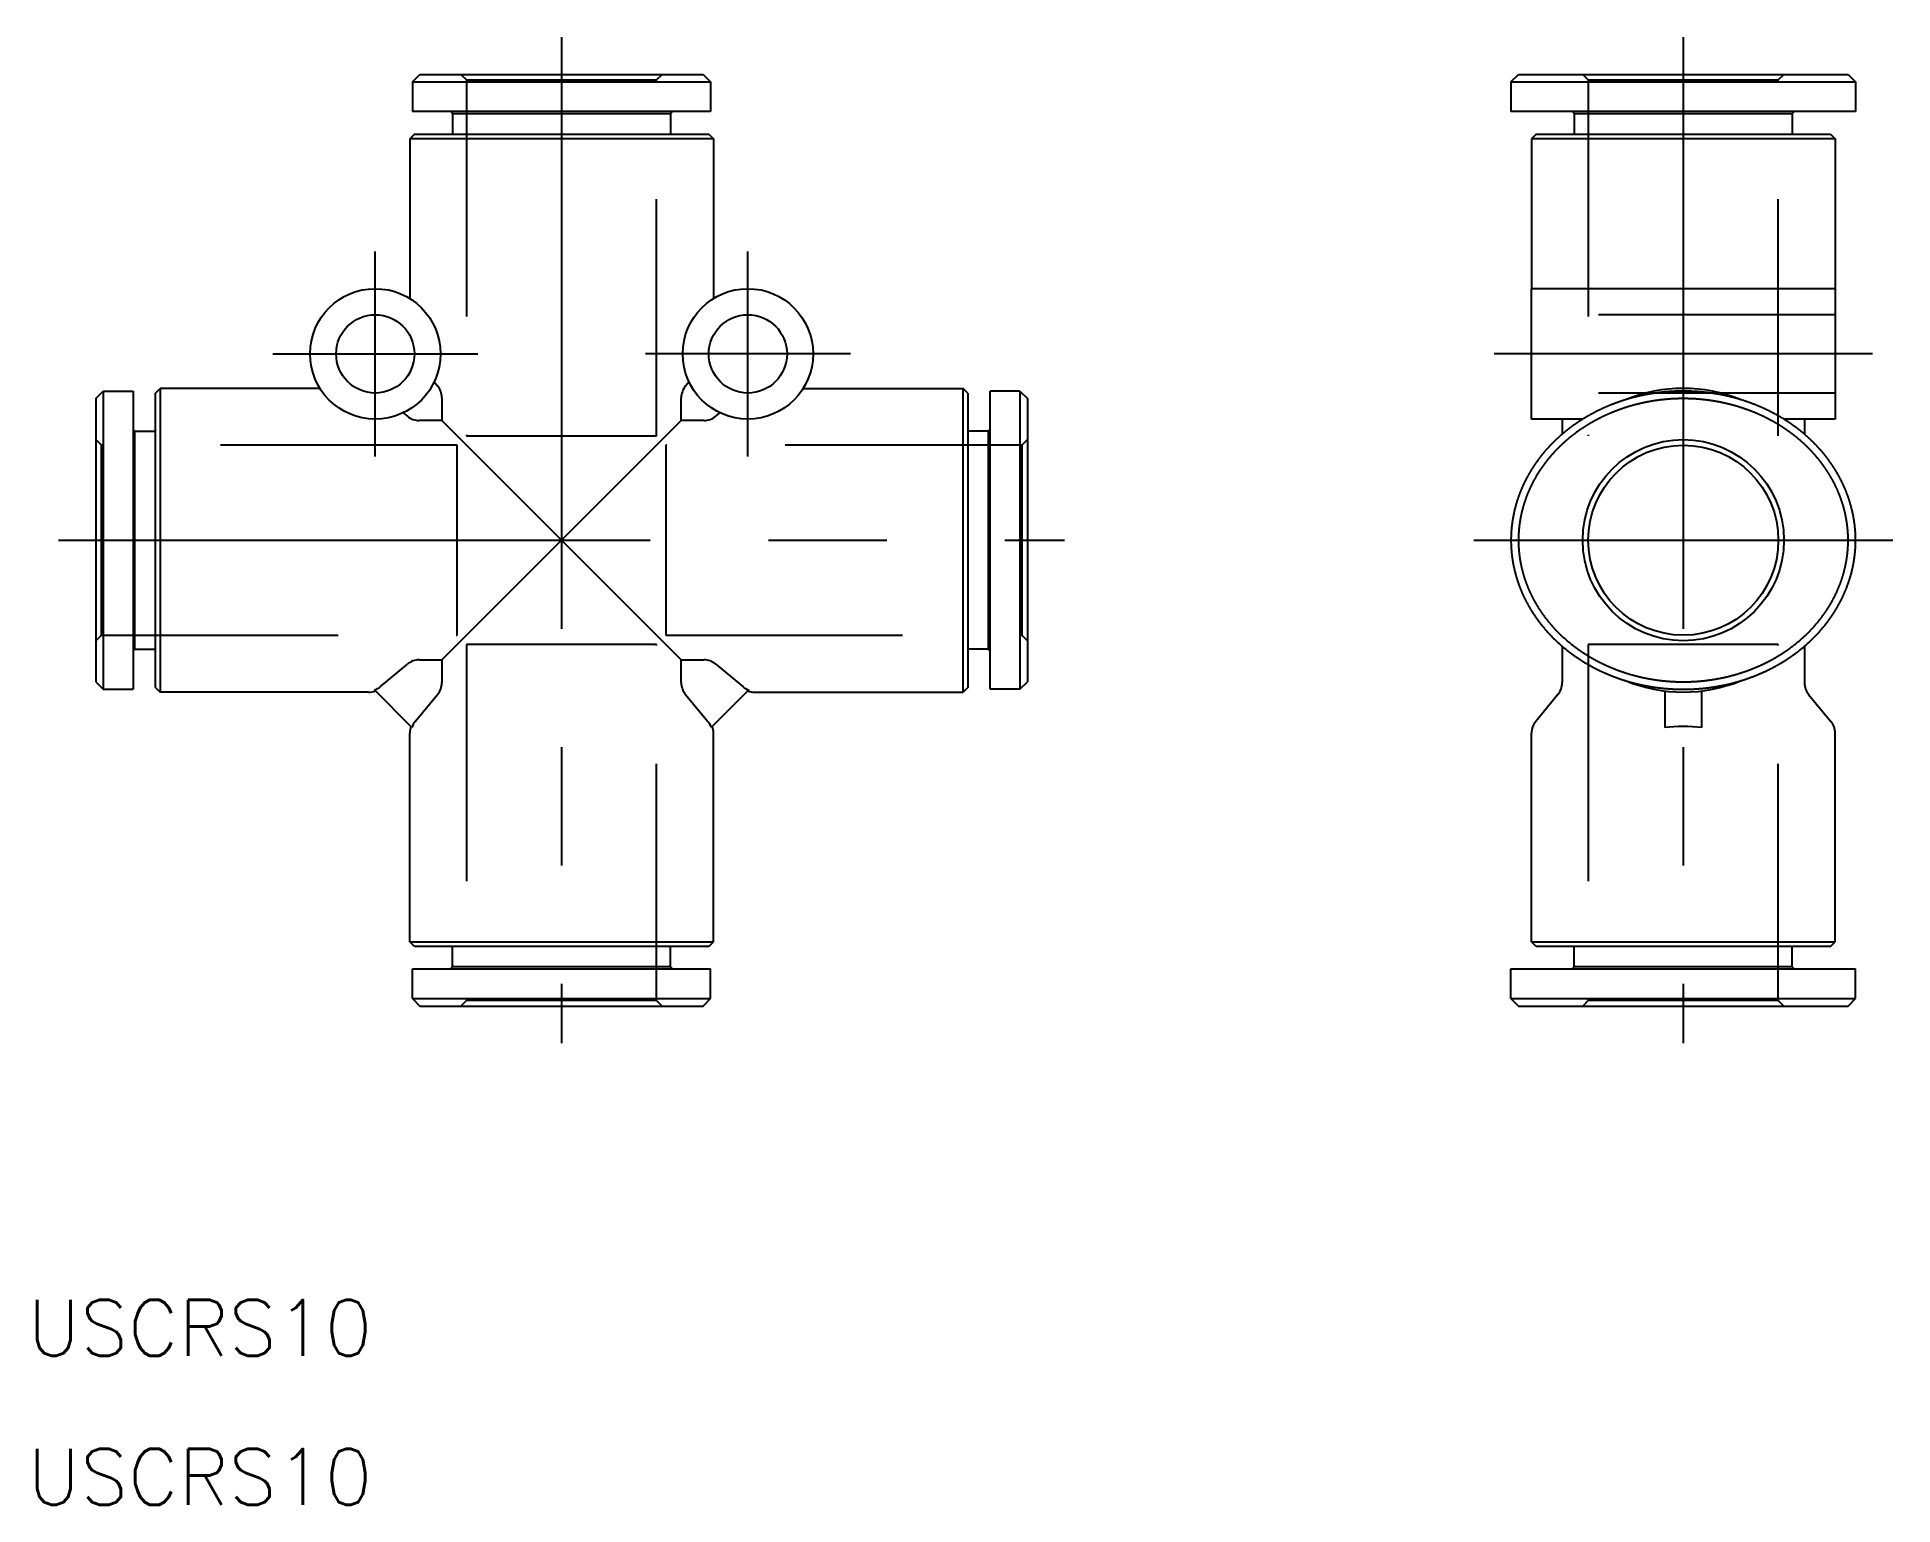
# Model space of a CAD drawing. Extents: x -28.2 to 71.5, y -51.8 to 27.
import ezdxf

# ---------------------------------------------------------------- set-up
doc = ezdxf.new("R2010")
doc.units = 0
doc.linetypes.add('CENTER', pattern=[50.8, 31.75, -6.35, 6.35, -6.35])
doc.linetypes.add('DASHED', pattern=[19.05, 12.7, -6.35])
doc.layers.get('0').update_dxf_attribs({"linetype": 'CONTINUOUS'})
doc.layers.add('CENTER', color=1, linetype='CENTER')
doc.styles.get("Standard").update_dxf_attribs({"font": 'txt.shx', "height": 3, "bigfont": 'bigfont.shx'})

msp = doc.modelspace()

# ---------------------------------------------------------------- texts
at = {"color": 7, "linetype": 'CONTINUOUS'}
for p in [(-28.666, -43.771), (-28.666, -51.771)]:
    msp.add_text('USCRS10', height=3, dxfattribs=at).set_placement(p)

# ---------------------------------------------------------------- linework, layer by layer
at = {"color": 7, "linetype": 'CONTINUOUS'}
for p, q in [((-8, 24.6), (-7.6, 25)), ((-7.6, 25), (7.6, 25)), ((7.6, 25), (8, 24.6)), ((50.96, 24.6), (51.36, 25)), ((51.36, 25), (60.21, 25)), ((60.21, 25), (69.06, 25)), ((69.06, 25), (69.46, 24.6)), ((-8, 24.6), (8, 24.6)), ((-8, 24.6), (-8, 23)), ((8, 24.6), (8, 23)), ((50.96, 24.6), (60.21, 24.6)), ((50.96, 24.6), (50.96, 23)), ((60.21, 24.6), (69.46, 24.6)), ((69.46, 24.6), (69.46, 23)), ((8, 23), (-8, 23)), ((-5.85, 22.9), (-5.95, 23)), ((5.85, 22.9), (5.95, 23)), ((69.46, 23), (50.96, 23)), ((54.36, 22.9), (54.26, 23)), ((66.06, 22.9), (66.16, 23)), ((-5.85, 22.9), (5.85, 22.9)), ((-5.85, 22.9), (-5.85, 21.8)), ((5.85, 22.9), (5.85, 21.8)), ((54.36, 22.9), (66.06, 22.9)), ((54.36, 22.9), (54.36, 21.8)), ((66.06, 22.9), (66.06, 21.8)), ((-7.9, 21.8), (-8.15, 21.55)), ((-8.15, 21.55), (-8.15, 12.971)), ((8.15, 21.55), (-8.15, 21.55)), ((-7.9, 21.8), (7.9, 21.8)), ((7.9, 21.8), (8.15, 21.55)), ((8.15, 21.55), (8.15, 12.971)), ((52.31, 21.8), (52.06, 21.55)), ((68.36, 21.55), (52.06, 21.55)), ((52.06, 21.55), (52.06, 13.5)), ((52.31, 21.8), (68.11, 21.8)), ((68.11, 21.8), (68.36, 21.55)), ((68.36, 21.55), (68.36, 13.5)), ((68.36, 13.5), (52.06, 13.5)), ((52.06, 6.5), (52.06, 13.5)), ((68.36, 13.5), (68.36, 6.5)), ((-25, 7.6), (-24.6, 8)), ((-24.6, 8), (-24.6, -8)), ((-24.6, 8), (-23, 8)), ((-23, 8), (-23, -8)), ((-21.8, 7.9), (-21.55, 8.15)), ((-21.55, 8.15), (-21.55, -8.15)), ((-12.971, 8.15), (-21.55, 8.15)), ((-6.838, 8.498), (-6.654, 8.277)), ((6.654, 8.277), (6.838, 8.498)), ((12.971, 8.15), (21.55, 8.15)), ((21.55, -8.15), (21.55, 8.15)), ((21.8, 7.9), (21.55, 8.15)), ((23, -8), (23, 8)), ((24.6, 8), (23, 8)), ((24.6, 8), (24.6, -8)), ((24.6, 8), (25, 7.6)), ((-25, 7.6), (-25, -7.6)), ((-21.8, -7.9), (-21.8, 7.9)), ((-6.423, 7.641), (-6.423, 6.423)), ((6.423, 6.423), (6.423, 7.641)), ((21.8, 7.9), (21.8, -7.9)), ((25, 7.6), (25, -7.6)), ((-8.498, 6.838), (-8.277, 6.654)), ((-6.423, 6.423), (-7.641, 6.423)), ((-6.423, 6.423), (0, 0)), ((6.423, 6.423), (0, 0)), ((7.641, 6.423), (6.423, 6.423)), ((8.277, 6.654), (8.498, 6.838)), ((54.817, 6.5), (52.06, 6.5)), ((53.71, 6.5), (53.71, 5.692)), ((68.36, 6.5), (65.602, 6.5)), ((66.71, 6.5), (66.71, 5.692)), ((-22.9, 5.85), (-23, 5.95)), ((-22.9, -5.85), (-22.9, 5.85)), ((-22.9, 5.85), (-21.8, 5.85)), ((22.9, 5.85), (21.8, 5.85)), ((22.9, 5.85), (23, 5.95)), ((22.9, 5.85), (22.9, -5.85)), ((0, 0), (-6.423, -6.423)), ((0, 0), (6.423, -6.423)), ((-22.9, -5.85), (-23, -5.95)), ((-22.9, -5.85), (-21.8, -5.85)), ((22.9, -5.85), (21.8, -5.85)), ((22.9, -5.85), (23, -5.95)), ((53.71, -5.692), (53.71, -7.641)), ((66.71, -5.692), (66.71, -7.641)), ((-9.723, -7.858), (-8.277, -6.654)), ((-7.641, -6.423), (-6.423, -6.423)), ((-6.423, -6.423), (-6.423, -7.641)), ((6.423, -7.641), (6.423, -6.423)), ((6.423, -6.423), (7.641, -6.423)), ((8.277, -6.654), (9.723, -7.858)), ((-25, -7.6), (-24.6, -8)), ((-21.8, -7.9), (-21.55, -8.15)), ((21.8, -7.9), (21.55, -8.15)), ((24.6, -8), (25, -7.6)), ((-24.6, -8), (-23, -8)), ((-10.359, -8.15), (-21.55, -8.15)), ((-8.037, -10.045), (-10.045, -8.037)), ((-7.858, -9.723), (-6.654, -8.277)), ((6.654, -8.277), (7.858, -9.723)), ((10.045, -8.037), (8.037, -10.045)), ((10.359, -8.15), (21.55, -8.15)), ((24.6, -8), (23, -8)), ((53.481, -8.277), (52.288, -9.723)), ((59.21, -8.088), (59.21, -10.045)), ((61.21, -10.045), (61.21, -8.088)), ((66.938, -8.277), (68.131, -9.723)), ((-8.15, -21.55), (-8.15, -10.359)), ((8.15, -21.55), (8.15, -10.359)), ((52.06, -21.55), (52.06, -10.359)), ((68.36, -21.55), (68.36, -10.359)), ((-8.15, -21.55), (8.15, -21.55)), ((-7.9, -21.8), (-8.15, -21.55)), ((7.9, -21.8), (-7.9, -21.8)), ((-5.85, -22.9), (-5.85, -21.8)), ((5.85, -22.9), (5.85, -21.8)), ((7.9, -21.8), (8.15, -21.55)), ((52.06, -21.55), (68.36, -21.55)), ((52.31, -21.8), (52.06, -21.55)), ((68.11, -21.8), (52.31, -21.8)), ((54.36, -22.9), (54.36, -21.8)), ((66.06, -22.9), (66.06, -21.8)), ((68.11, -21.8), (68.36, -21.55)), ((-5.85, -22.9), (-5.95, -23)), ((5.85, -22.9), (-5.85, -22.9)), ((5.85, -22.9), (5.95, -23)), ((54.36, -22.9), (54.26, -23)), ((66.06, -22.9), (54.36, -22.9)), ((66.06, -22.9), (66.16, -23)), ((-8, -23), (8, -23)), ((-8, -24.6), (-8, -23)), ((8, -24.6), (8, -23)), ((50.96, -23), (69.46, -23)), ((50.96, -24.6), (50.96, -23)), ((69.46, -24.6), (69.46, -23)), ((-8, -24.6), (8, -24.6)), ((-8, -24.6), (-7.6, -25)), ((7.6, -25), (8, -24.6)), ((50.96, -24.6), (60.21, -24.6)), ((50.96, -24.6), (51.36, -25)), ((60.21, -24.6), (69.46, -24.6)), ((69.06, -25), (69.46, -24.6)), ((-7.6, -25), (7.6, -25)), ((51.36, -25), (60.21, -25)), ((60.21, -25), (69.06, -25))]:
    msp.add_line(p, q, dxfattribs=at)
at = {"color": 3, "linetype": 'DASHED'}
for p, q in [((-5.4, 25), (-5.1, 24.7)), ((5.1, 24.7), (5.4, 25)), ((54.81, 25), (55.11, 24.7)), ((65.31, 24.7), (65.61, 25)), ((-5.1, 24.7), (-5.1, 5.6)), ((-5.1, 24.7), (5.1, 24.7)), ((5.1, 5.6), (5.1, 24.7)), ((55.11, 24.7), (55.11, 5.6)), ((55.11, 24.7), (65.31, 24.7)), ((65.31, 5.6), (65.31, 24.7)), ((68.36, 12.1), (52.06, 12.1)), ((68.36, 7.9), (52.06, 7.9)), ((-24.7, 5.1), (-25, 5.4)), ((-5.6, 5.1), (-24.7, 5.1)), ((-24.7, -5.1), (-24.7, 5.1)), ((-5.6, -5.1), (-5.6, 5.1)), ((-5.1, 5.6), (5.1, 5.6)), ((24.7, 5.1), (5.6, 5.1)), ((5.6, 5.1), (5.6, -5.1)), ((25, 5.4), (24.7, 5.1)), ((24.7, 5.1), (24.7, -5.1)), ((-25, -5.4), (-24.7, -5.1)), ((-24.7, -5.1), (-5.6, -5.1)), ((-5.1, -5.6), (-5.1, -24.7)), ((5.1, -5.6), (-5.1, -5.6)), ((5.1, -24.7), (5.1, -5.6)), ((5.6, -5.1), (24.7, -5.1)), ((24.7, -5.1), (25, -5.4)), ((55.11, -5.6), (55.11, -24.7)), ((65.31, -5.6), (55.11, -5.6)), ((65.31, -24.7), (65.31, -5.6)), ((-5.1, -24.7), (-5.4, -25)), ((5.1, -24.7), (-5.1, -24.7)), ((5.4, -25), (5.1, -24.7)), ((55.11, -24.7), (54.81, -25)), ((65.31, -24.7), (55.11, -24.7)), ((65.61, -25), (65.31, -24.7))]:
    msp.add_line(p, q, dxfattribs=at)
at = {"color": 7}
for points in [[(60.209, -8, 0), (60.225, -8, 0), (60.24, -8, 0), (60.255, -8, 0), (60.271, -8, 0), (60.286, -8, 0), (60.301, -8, 0), (60.316, -7.999, 0), (60.332, -7.999, 0), (60.347, -7.999, 0), (60.362, -7.999, 0), (60.377, -7.999, 0), (60.393, -7.998, 0), (60.408, -7.998, 0), (60.423, -7.998, 0), (60.438, -7.998, 0), (60.454, -7.997, 0), (60.469, -7.997, 0), (60.484, -7.997, 0), (60.499, -7.996, 0), (60.515, -7.996, 0), (60.53, -7.995, 0), (60.545, -7.995, 0), (60.56, -7.994, 0), (60.576, -7.994, 0), (60.591, -7.993, 0), (60.606, -7.993, 0), (60.622, -7.992, 0), (60.637, -7.992, 0), (60.652, -7.991, 0), (60.668, -7.99, 0), (60.683, -7.99, 0), (60.699, -7.989, 0), (60.714, -7.988, 0), (60.729, -7.987, 0), (60.745, -7.987, 0), (60.76, -7.986, 0), (60.776, -7.985, 0), (60.791, -7.984, 0), (60.807, -7.983, 0), (60.822, -7.983, 0), (60.838, -7.982, 0), (60.853, -7.981, 0), (60.869, -7.98, 0), (60.885, -7.979, 0), (60.9, -7.978, 0), (60.916, -7.977, 0), (60.932, -7.976, 0), (60.947, -7.975, 0), (60.963, -7.973, 0), (60.979, -7.972, 0), (60.995, -7.971, 0), (61.011, -7.97, 0), (61.026, -7.969, 0), (61.042, -7.968, 0), (61.058, -7.966, 0), (61.074, -7.965, 0), (61.09, -7.964, 0), (61.106, -7.962, 0), (61.122, -7.961, 0), (61.139, -7.96, 0), (61.155, -7.958, 0), (61.171, -7.957, 0), (61.187, -7.955, 0), (61.203, -7.954, 0), (61.22, -7.952, 0), (61.236, -7.951, 0), (61.252, -7.949, 0), (61.269, -7.947, 0), (61.285, -7.946, 0), (61.302, -7.944, 0), (61.318, -7.942, 0), (61.335, -7.941, 0), (61.352, -7.939, 0), (61.368, -7.937, 0), (61.385, -7.935, 0), (61.402, -7.933, 0), (61.419, -7.931, 0), (61.436, -7.93, 0), (61.453, -7.928, 0), (61.47, -7.926, 0), (61.487, -7.924, 0), (61.504, -7.921, 0), (61.521, -7.919, 0), (61.538, -7.917, 0), (61.556, -7.915, 0), (61.573, -7.913, 0), (61.59, -7.911, 0), (61.608, -7.908, 0), (61.625, -7.906, 0), (61.643, -7.904, 0), (61.66, -7.901, 0), (61.678, -7.899, 0), (61.696, -7.896, 0), (61.714, -7.894, 0), (61.732, -7.891, 0), (61.75, -7.888, 0), (61.768, -7.886, 0), (61.786, -7.883, 0), (61.804, -7.88, 0), (61.822, -7.878, 0), (61.84, -7.875, 0), (61.859, -7.872, 0), (61.877, -7.869, 0), (61.895, -7.866, 0), (61.914, -7.863, 0), (61.933, -7.86, 0), (61.951, -7.857, 0), (61.97, -7.854, 0), (61.989, -7.851, 0), (62.008, -7.847, 0), (62.027, -7.844, 0), (62.046, -7.841, 0), (62.065, -7.837, 0), (62.084, -7.834, 0), (62.103, -7.831, 0), (62.123, -7.827, 0), (62.142, -7.823, 0), (62.162, -7.82, 0), (62.181, -7.816, 0), (62.201, -7.812, 0), (62.22, -7.809, 0), (62.24, -7.805, 0), (62.26, -7.801, 0), (62.28, -7.797, 0), (62.3, -7.793, 0), (62.319, -7.789, 0), (62.34, -7.785, 0), (62.36, -7.781, 0), (62.38, -7.777, 0), (62.4, -7.772, 0), (62.42, -7.768, 0), (62.44, -7.764, 0), (62.461, -7.759, 0), (62.481, -7.755, 0), (62.502, -7.75, 0), (62.522, -7.746, 0), (62.543, -7.741, 0), (62.563, -7.736, 0), (62.584, -7.732, 0), (62.605, -7.727, 0), (62.625, -7.722, 0), (62.646, -7.717, 0), (62.667, -7.712, 0), (62.688, -7.707, 0), (62.709, -7.702, 0), (62.73, -7.697, 0), (62.751, -7.692, 0), (62.772, -7.686, 0), (62.793, -7.681, 0), (62.814, -7.676, 0), (62.835, -7.67, 0), (62.856, -7.665, 0), (62.878, -7.659, 0), (62.899, -7.654, 0), (62.92, -7.648, 0), (62.942, -7.643, 0), (62.963, -7.637, 0), (62.985, -7.631, 0), (63.006, -7.625, 0), (63.028, -7.619, 0), (63.049, -7.613, 0), (63.071, -7.607, 0), (63.093, -7.601, 0), (63.114, -7.595, 0), (63.136, -7.589, 0), (63.158, -7.582, 0), (63.179, -7.576, 0), (63.201, -7.57, 0), (63.223, -7.563, 0), (63.245, -7.557, 0), (63.267, -7.55, 0), (63.289, -7.543, 0), (63.311, -7.537, 0), (63.333, -7.53, 0), (63.355, -7.523, 0), (63.377, -7.516, 0), (63.399, -7.509, 0), (63.421, -7.502, 0), (63.443, -7.495, 0), (63.465, -7.488, 0), (63.487, -7.481, 0), (63.509, -7.473, 0), (63.531, -7.466, 0), (63.553, -7.459, 0), (63.576, -7.451, 0), (63.598, -7.444, 0), (63.62, -7.436, 0), (63.642, -7.428, 0), (63.665, -7.421, 0), (63.687, -7.413, 0), (63.709, -7.405, 0), (63.732, -7.397, 0), (63.754, -7.389, 0), (63.776, -7.381, 0), (63.799, -7.373, 0), (63.821, -7.365, 0), (63.843, -7.357, 0), (63.866, -7.348, 0), (63.888, -7.34, 0), (63.911, -7.332, 0), (63.933, -7.323, 0), (63.956, -7.315, 0), (63.978, -7.306, 0), (64, -7.297, 0), (64.023, -7.289, 0), (64.045, -7.28, 0), (64.068, -7.271, 0), (64.09, -7.262, 0), (64.113, -7.253, 0), (64.135, -7.244, 0), (64.158, -7.235, 0), (64.18, -7.225, 0), (64.203, -7.216, 0), (64.225, -7.207, 0), (64.248, -7.197, 0), (64.27, -7.188, 0), (64.293, -7.178, 0), (64.316, -7.169, 0), (64.338, -7.159, 0), (64.361, -7.149, 0), (64.383, -7.139, 0), (64.406, -7.129, 0), (64.428, -7.119, 0), (64.451, -7.109, 0), (64.474, -7.099, 0), (64.496, -7.089, 0), (64.519, -7.079, 0), (64.541, -7.068, 0), (64.564, -7.058, 0), (64.587, -7.048, 0), (64.609, -7.037, 0), (64.632, -7.027, 0), (64.654, -7.016, 0), (64.677, -7.005, 0), (64.699, -6.994, 0), (64.722, -6.983, 0), (64.745, -6.972, 0), (64.767, -6.961, 0), (64.79, -6.95, 0), (64.812, -6.939, 0), (64.835, -6.928, 0), (64.857, -6.917, 0), (64.88, -6.905, 0), (64.902, -6.894, 0), (64.925, -6.882, 0), (64.947, -6.871, 0), (64.97, -6.859, 0), (64.992, -6.847, 0), (65.015, -6.836, 0), (65.037, -6.824, 0), (65.06, -6.812, 0), (65.082, -6.8, 0), (65.105, -6.788, 0), (65.127, -6.776, 0), (65.15, -6.763, 0), (65.172, -6.751, 0), (65.194, -6.739, 0), (65.217, -6.726, 0), (65.239, -6.714, 0), (65.262, -6.701, 0), (65.284, -6.689, 0), (65.306, -6.676, 0), (65.329, -6.663, 0), (65.351, -6.65, 0), (65.373, -6.637, 0), (65.395, -6.624, 0), (65.418, -6.611, 0), (65.44, -6.598, 0), (65.462, -6.585, 0), (65.484, -6.572, 0), (65.507, -6.558, 0), (65.529, -6.545, 0), (65.551, -6.531, 0), (65.573, -6.518, 0), (65.595, -6.504, 0), (65.617, -6.491, 0), (65.639, -6.477, 0), (65.661, -6.463, 0), (65.683, -6.449, 0), (65.705, -6.435, 0), (65.727, -6.421, 0), (65.749, -6.407, 0), (65.771, -6.393, 0), (65.793, -6.378, 0), (65.815, -6.364, 0), (65.837, -6.349, 0), (65.858, -6.335, 0), (65.88, -6.32, 0), (65.902, -6.306, 0), (65.924, -6.291, 0), (65.945, -6.276, 0), (65.967, -6.261, 0), (65.988, -6.246, 0), (66.01, -6.232, 0), (66.032, -6.216, 0), (66.053, -6.201, 0), (66.075, -6.186, 0), (66.096, -6.171, 0), (66.117, -6.156, 0), (66.139, -6.14, 0), (66.16, -6.125, 0), (66.181, -6.109, 0), (66.203, -6.094, 0), (66.224, -6.078, 0), (66.245, -6.062, 0), (66.266, -6.046, 0), (66.287, -6.031, 0), (66.308, -6.015, 0), (66.329, -5.999, 0), (66.35, -5.983, 0), (66.371, -5.966, 0), (66.392, -5.95, 0), (66.413, -5.934, 0), (66.434, -5.918, 0), (66.455, -5.901, 0), (66.475, -5.885, 0), (66.496, -5.868, 0), (66.517, -5.852, 0), (66.537, -5.835, 0), (66.558, -5.819, 0), (66.578, -5.802, 0), (66.599, -5.785, 0), (66.619, -5.768, 0), (66.639, -5.751, 0), (66.66, -5.734, 0), (66.68, -5.717, 0), (66.7, -5.7, 0), (66.72, -5.683, 0), (66.74, -5.665, 0), (66.76, -5.648, 0), (66.78, -5.631, 0), (66.8, -5.613, 0), (66.82, -5.596, 0), (66.84, -5.578, 0), (66.86, -5.561, 0), (66.879, -5.543, 0), (66.899, -5.525, 0), (66.919, -5.507, 0), (66.938, -5.489, 0), (66.958, -5.471, 0), (66.977, -5.453, 0), (66.997, -5.435, 0), (67.016, -5.417, 0), (67.035, -5.399, 0), (67.054, -5.381, 0), (67.073, -5.363, 0), (67.093, -5.344, 0), (67.112, -5.326, 0), (67.131, -5.308, 0), (67.15, -5.289, 0), (67.168, -5.27, 0), (67.187, -5.252, 0), (67.206, -5.233, 0), (67.224, -5.214, 0), (67.243, -5.196, 0), (67.261, -5.177, 0), (67.28, -5.158, 0), (67.298, -5.139, 0), (67.317, -5.12, 0), (67.335, -5.101, 0), (67.353, -5.082, 0), (67.371, -5.063, 0), (67.389, -5.044, 0), (67.407, -5.025, 0), (67.425, -5.005, 0), (67.443, -4.986, 0), (67.461, -4.967, 0), (67.479, -4.947, 0), (67.496, -4.928, 0), (67.514, -4.908, 0), (67.531, -4.889, 0), (67.549, -4.869, 0), (67.566, -4.849, 0), (67.584, -4.83, 0), (67.601, -4.81, 0), (67.618, -4.79, 0), (67.635, -4.77, 0), (67.652, -4.75, 0), (67.669, -4.731, 0), (67.686, -4.711, 0), (67.703, -4.691, 0), (67.719, -4.671, 0), (67.736, -4.65, 0), (67.753, -4.63, 0), (67.769, -4.61, 0), (67.785, -4.59, 0), (67.802, -4.57, 0), (67.818, -4.55, 0), (67.834, -4.529, 0), (67.85, -4.509, 0), (67.867, -4.488, 0), (67.882, -4.468, 0), (67.898, -4.448, 0), (67.914, -4.427, 0), (67.93, -4.407, 0), (67.945, -4.386, 0), (67.961, -4.365, 0), (67.977, -4.345, 0), (67.992, -4.324, 0), (68.007, -4.303, 0), (68.023, -4.283, 0), (68.038, -4.262, 0), (68.053, -4.241, 0), (68.068, -4.22, 0), (68.083, -4.199, 0), (68.098, -4.178, 0), (68.112, -4.157, 0), (68.127, -4.137, 0), (68.142, -4.116, 0), (68.156, -4.095, 0), (68.171, -4.074, 0), (68.185, -4.052, 0), (68.199, -4.031, 0), (68.213, -4.01, 0), (68.228, -3.989, 0), (68.242, -3.968, 0), (68.255, -3.947, 0), (68.269, -3.925, 0), (68.283, -3.904, 0), (68.297, -3.883, 0), (68.311, -3.862, 0), (68.324, -3.84, 0), (68.338, -3.819, 0), (68.351, -3.798, 0), (68.364, -3.776, 0), (68.377, -3.755, 0), (68.391, -3.733, 0), (68.404, -3.712, 0), (68.417, -3.69, 0), (68.43, -3.669, 0), (68.442, -3.647, 0), (68.455, -3.626, 0), (68.468, -3.604, 0), (68.48, -3.582, 0), (68.493, -3.561, 0), (68.505, -3.539, 0), (68.517, -3.517, 0), (68.53, -3.496, 0), (68.542, -3.474, 0), (68.554, -3.452, 0), (68.566, -3.43, 0), (68.578, -3.408, 0), (68.59, -3.387, 0), (68.602, -3.365, 0), (68.613, -3.343, 0), (68.625, -3.321, 0), (68.636, -3.299, 0), (68.648, -3.277, 0), (68.659, -3.255, 0), (68.67, -3.233, 0), (68.682, -3.211, 0), (68.693, -3.189, 0), (68.704, -3.167, 0), (68.715, -3.145, 0), (68.726, -3.123, 0), (68.736, -3.101, 0), (68.747, -3.079, 0), (68.758, -3.057, 0), (68.768, -3.035, 0), (68.779, -3.013, 0), (68.789, -2.99, 0), (68.799, -2.968, 0), (68.809, -2.946, 0), (68.82, -2.924, 0), (68.83, -2.902, 0), (68.84, -2.879, 0), (68.85, -2.857, 0), (68.859, -2.835, 0), (68.869, -2.812, 0), (68.879, -2.79, 0), (68.888, -2.768, 0), (68.898, -2.745, 0), (68.907, -2.723, 0), (68.916, -2.701, 0), (68.926, -2.678, 0), (68.935, -2.656, 0), (68.944, -2.633, 0), (68.953, -2.611, 0), (68.962, -2.588, 0), (68.971, -2.566, 0), (68.98, -2.544, 0), (68.988, -2.521, 0), (68.997, -2.499, 0), (69.005, -2.476, 0), (69.014, -2.453, 0), (69.022, -2.431, 0), (69.031, -2.408, 0), (69.039, -2.386, 0), (69.047, -2.363, 0), (69.055, -2.341, 0), (69.063, -2.318, 0), (69.071, -2.295, 0), (69.078, -2.273, 0), (69.086, -2.25, 0), (69.094, -2.227, 0), (69.101, -2.205, 0), (69.109, -2.182, 0), (69.116, -2.159, 0), (69.124, -2.137, 0), (69.131, -2.114, 0), (69.138, -2.091, 0), (69.145, -2.068, 0), (69.152, -2.046, 0), (69.159, -2.023, 0), (69.166, -2, 0), (69.173, -1.977, 0), (69.179, -1.954, 0), (69.186, -1.932, 0), (69.192, -1.909, 0), (69.199, -1.886, 0), (69.205, -1.863, 0), (69.212, -1.84, 0), (69.218, -1.817, 0), (69.224, -1.795, 0), (69.23, -1.772, 0), (69.236, -1.749, 0), (69.242, -1.726, 0), (69.248, -1.703, 0), (69.253, -1.68, 0), (69.259, -1.657, 0), (69.264, -1.634, 0), (69.27, -1.611, 0), (69.275, -1.588, 0), (69.281, -1.565, 0), (69.286, -1.543, 0), (69.291, -1.52, 0), (69.296, -1.497, 0), (69.301, -1.474, 0), (69.306, -1.451, 0), (69.311, -1.428, 0), (69.316, -1.405, 0), (69.321, -1.382, 0), (69.325, -1.359, 0), (69.33, -1.336, 0), (69.334, -1.313, 0), (69.339, -1.29, 0), (69.343, -1.267, 0), (69.347, -1.244, 0), (69.351, -1.221, 0), (69.355, -1.197, 0), (69.359, -1.174, 0), (69.363, -1.151, 0), (69.367, -1.128, 0), (69.371, -1.105, 0), (69.374, -1.082, 0), (69.378, -1.059, 0), (69.382, -1.036, 0), (69.385, -1.013, 0), (69.388, -0.99, 0), (69.392, -0.967, 0), (69.395, -0.944, 0), (69.398, -0.921, 0), (69.401, -0.897, 0), (69.404, -0.874, 0), (69.407, -0.851, 0), (69.41, -0.828, 0), (69.413, -0.805, 0), (69.415, -0.782, 0), (69.418, -0.759, 0), (69.42, -0.736, 0), (69.423, -0.712, 0), (69.425, -0.689, 0), (69.427, -0.666, 0), (69.43, -0.643, 0), (69.432, -0.62, 0), (69.434, -0.597, 0), (69.436, -0.574, 0), (69.438, -0.55, 0), (69.439, -0.527, 0), (69.441, -0.504, 0), (69.443, -0.481, 0), (69.444, -0.458, 0), (69.446, -0.435, 0), (69.447, -0.411, 0), (69.449, -0.388, 0), (69.45, -0.365, 0), (69.451, -0.342, 0), (69.452, -0.319, 0), (69.453, -0.296, 0), (69.454, -0.272, 0), (69.455, -0.249, 0), (69.456, -0.226, 0), (69.457, -0.203, 0), (69.457, -0.18, 0), (69.458, -0.156, 0), (69.458, -0.133, 0), (69.459, -0.11, 0), (69.459, -0.087, 0), (69.459, -0.064, 0), (69.459, -0.04, 0), (69.46, -0.017, 0), (69.46, 0.006, 0), (69.46, 0.029, 0), (69.459, 0.052, 0), (69.459, 0.075, 0), (69.459, 0.099, 0), (69.459, 0.122, 0), (69.458, 0.145, 0), (69.457, 0.168, 0), (69.457, 0.191, 0), (69.456, 0.215, 0), (69.455, 0.238, 0), (69.455, 0.261, 0), (69.454, 0.284, 0), (69.453, 0.307, 0), (69.452, 0.33, 0), (69.451, 0.354, 0), (69.449, 0.377, 0), (69.448, 0.4, 0), (69.447, 0.423, 0), (69.445, 0.446, 0), (69.444, 0.469, 0), (69.442, 0.492, 0), (69.44, 0.516, 0), (69.439, 0.539, 0), (69.437, 0.562, 0), (69.435, 0.585, 0), (69.433, 0.608, 0), (69.431, 0.631, 0), (69.429, 0.654, 0), (69.426, 0.677, 0), (69.424, 0.7, 0), (69.422, 0.723, 0), (69.419, 0.747, 0), (69.417, 0.77, 0), (69.414, 0.793, 0), (69.411, 0.816, 0), (69.409, 0.839, 0), (69.406, 0.862, 0), (69.403, 0.885, 0), (69.4, 0.908, 0), (69.397, 0.931, 0), (69.394, 0.954, 0), (69.39, 0.977, 0), (69.387, 1, 0), (69.384, 1.023, 0), (69.38, 1.046, 0), (69.377, 1.069, 0), (69.373, 1.092, 0), (69.369, 1.115, 0), (69.366, 1.137, 0), (69.362, 1.16, 0), (69.358, 1.183, 0), (69.354, 1.206, 0), (69.35, 1.229, 0), (69.346, 1.252, 0), (69.341, 1.275, 0), (69.337, 1.298, 0), (69.333, 1.32, 0), (69.328, 1.343, 0), (69.324, 1.366, 0), (69.319, 1.389, 0), (69.314, 1.412, 0), (69.31, 1.434, 0), (69.305, 1.457, 0), (69.3, 1.48, 0), (69.295, 1.503, 0), (69.29, 1.525, 0), (69.285, 1.548, 0), (69.279, 1.571, 0), (69.274, 1.593, 0), (69.269, 1.616, 0), (69.263, 1.639, 0), (69.258, 1.661, 0), (69.252, 1.684, 0), (69.247, 1.706, 0), (69.241, 1.729, 0), (69.235, 1.751, 0), (69.229, 1.774, 0), (69.223, 1.796, 0), (69.217, 1.819, 0), (69.211, 1.841, 0), (69.205, 1.864, 0), (69.199, 1.886, 0), (69.192, 1.909, 0), (69.186, 1.931, 0), (69.18, 1.953, 0), (69.173, 1.976, 0), (69.166, 1.998, 0), (69.16, 2.02, 0), (69.153, 2.042, 0), (69.146, 2.065, 0), (69.139, 2.087, 0), (69.132, 2.109, 0), (69.125, 2.131, 0), (69.118, 2.153, 0), (69.111, 2.176, 0), (69.104, 2.198, 0), (69.096, 2.22, 0), (69.089, 2.242, 0), (69.081, 2.264, 0), (69.074, 2.286, 0), (69.066, 2.308, 0), (69.059, 2.33, 0), (69.051, 2.352, 0), (69.043, 2.374, 0), (69.035, 2.396, 0), (69.027, 2.418, 0), (69.019, 2.439, 0), (69.011, 2.461, 0), (69.003, 2.483, 0), (68.995, 2.505, 0), (68.986, 2.526, 0), (68.978, 2.548, 0), (68.969, 2.57, 0), (68.961, 2.591, 0), (68.952, 2.613, 0), (68.944, 2.635, 0), (68.935, 2.656, 0), (68.926, 2.678, 0), (68.917, 2.699, 0), (68.908, 2.721, 0), (68.899, 2.742, 0), (68.89, 2.764, 0), (68.881, 2.785, 0), (68.872, 2.806, 0), (68.862, 2.828, 0), (68.853, 2.849, 0), (68.844, 2.87, 0), (68.834, 2.891, 0), (68.825, 2.913, 0), (68.815, 2.934, 0), (68.805, 2.955, 0), (68.796, 2.976, 0), (68.786, 2.997, 0), (68.776, 3.018, 0), (68.766, 3.039, 0), (68.756, 3.06, 0), (68.746, 3.081, 0), (68.736, 3.102, 0), (68.726, 3.123, 0), (68.715, 3.144, 0), (68.705, 3.164, 0), (68.695, 3.185, 0), (68.684, 3.206, 0), (68.674, 3.227, 0), (68.663, 3.247, 0), (68.653, 3.268, 0), (68.642, 3.289, 0), (68.631, 3.309, 0), (68.62, 3.33, 0), (68.609, 3.35, 0), (68.598, 3.371, 0), (68.587, 3.391, 0), (68.576, 3.411, 0), (68.565, 3.432, 0), (68.554, 3.452, 0), (68.543, 3.472, 0), (68.531, 3.493, 0), (68.52, 3.513, 0), (68.509, 3.533, 0), (68.497, 3.553, 0), (68.486, 3.573, 0), (68.474, 3.593, 0), (68.462, 3.613, 0), (68.451, 3.633, 0), (68.439, 3.653, 0), (68.427, 3.673, 0), (68.415, 3.693, 0), (68.403, 3.713, 0), (68.391, 3.732, 0), (68.379, 3.752, 0), (68.367, 3.772, 0), (68.355, 3.791, 0), (68.343, 3.811, 0), (68.33, 3.83, 0), (68.318, 3.85, 0), (68.305, 3.869, 0), (68.293, 3.889, 0), (68.281, 3.908, 0), (68.268, 3.928, 0), (68.255, 3.947, 0), (68.243, 3.966, 0), (68.23, 3.986, 0), (68.217, 4.005, 0), (68.204, 4.024, 0), (68.191, 4.043, 0), (68.178, 4.062, 0), (68.165, 4.081, 0), (68.152, 4.1, 0), (68.139, 4.119, 0), (68.126, 4.138, 0), (68.113, 4.157, 0), (68.1, 4.176, 0), (68.086, 4.194, 0), (68.073, 4.213, 0), (68.059, 4.232, 0), (68.046, 4.25, 0), (68.032, 4.269, 0), (68.019, 4.288, 0), (68.005, 4.306, 0), (67.992, 4.325, 0), (67.978, 4.343, 0), (67.964, 4.362, 0), (67.95, 4.38, 0), (67.936, 4.398, 0), (67.922, 4.416, 0), (67.908, 4.435, 0), (67.894, 4.453, 0), (67.88, 4.471, 0), (67.866, 4.489, 0), (67.852, 4.507, 0), (67.838, 4.525, 0), (67.823, 4.543, 0), (67.809, 4.561, 0), (67.794, 4.579, 0), (67.78, 4.597, 0), (67.766, 4.615, 0), (67.751, 4.632, 0), (67.736, 4.65, 0), (67.722, 4.668, 0), (67.707, 4.686, 0), (67.692, 4.703, 0), (67.677, 4.721, 0), (67.663, 4.738, 0), (67.648, 4.756, 0), (67.633, 4.773, 0), (67.618, 4.79, 0), (67.603, 4.808, 0), (67.588, 4.825, 0), (67.573, 4.842, 0), (67.557, 4.86, 0), (67.542, 4.877, 0), (67.527, 4.894, 0), (67.512, 4.911, 0), (67.496, 4.928, 0), (67.481, 4.945, 0), (67.465, 4.962, 0), (67.45, 4.979, 0), (67.434, 4.996, 0), (67.419, 5.012, 0), (67.403, 5.029, 0), (67.388, 5.046, 0), (67.372, 5.063, 0), (67.356, 5.079, 0), (67.34, 5.096, 0), (67.324, 5.112, 0), (67.308, 5.129, 0), (67.293, 5.145, 0), (67.276, 5.162, 0), (67.26, 5.178, 0), (67.244, 5.194, 0), (67.228, 5.211, 0), (67.212, 5.227, 0), (67.196, 5.243, 0), (67.18, 5.259, 0), (67.163, 5.275, 0), (67.147, 5.292, 0), (67.131, 5.308, 0), (67.114, 5.323, 0), (67.098, 5.339, 0), (67.081, 5.355, 0), (67.065, 5.371, 0), (67.048, 5.387, 0), (67.031, 5.403, 0), (67.015, 5.418, 0), (66.998, 5.434, 0), (66.981, 5.45, 0), (66.965, 5.465, 0), (66.948, 5.481, 0), (66.931, 5.496, 0), (66.914, 5.512, 0), (66.897, 5.527, 0), (66.88, 5.542, 0), (66.863, 5.558, 0), (66.846, 5.573, 0), (66.829, 5.588, 0), (66.811, 5.603, 0), (66.794, 5.619, 0), (66.777, 5.634, 0), (66.76, 5.649, 0), (66.743, 5.664, 0), (66.725, 5.679, 0), (66.708, 5.693, 0), (66.69, 5.708, 0), (66.673, 5.723, 0), (66.655, 5.738, 0), (66.638, 5.753, 0), (66.62, 5.767, 0), (66.603, 5.782, 0), (66.585, 5.796, 0), (66.567, 5.811, 0), (66.549, 5.825, 0), (66.532, 5.84, 0), (66.514, 5.854, 0), (66.496, 5.869, 0), (66.478, 5.883, 0), (66.46, 5.897, 0), (66.442, 5.911, 0), (66.424, 5.925, 0), (66.406, 5.94, 0), (66.388, 5.954, 0), (66.37, 5.968, 0), (66.352, 5.982, 0), (66.334, 5.996, 0), (66.316, 6.009, 0), (66.297, 6.023, 0), (66.279, 6.037, 0), (66.261, 6.051, 0), (66.242, 6.064, 0), (66.224, 6.078, 0), (66.206, 6.092, 0), (66.187, 6.105, 0), (66.168, 6.119, 0), (66.15, 6.132, 0), (66.132, 6.146, 0), (66.113, 6.159, 0), (66.094, 6.172, 0), (66.076, 6.186, 0), (66.057, 6.199, 0), (66.038, 6.212, 0), (66.019, 6.225, 0), (66.001, 6.238, 0), (65.982, 6.251, 0), (65.963, 6.264, 0), (65.944, 6.277, 0), (65.925, 6.29, 0), (65.906, 6.303, 0), (65.887, 6.316, 0), (65.868, 6.328, 0), (65.849, 6.341, 0), (65.83, 6.354, 0), (65.811, 6.366, 0), (65.792, 6.379, 0), (65.773, 6.391, 0), (65.754, 6.404, 0), (65.734, 6.416, 0), (65.715, 6.429, 0), (65.696, 6.441, 0), (65.677, 6.453, 0), (65.657, 6.465, 0), (65.638, 6.478, 0), (65.618, 6.49, 0), (65.599, 6.502, 0), (65.58, 6.514, 0), (65.56, 6.526, 0), (65.541, 6.538, 0), (65.521, 6.55, 0), (65.502, 6.561, 0), (65.482, 6.573, 0), (65.462, 6.585, 0), (65.443, 6.597, 0), (65.423, 6.608, 0), (65.403, 6.62, 0), (65.384, 6.631, 0), (65.364, 6.643, 0), (65.344, 6.654, 0), (65.324, 6.666, 0), (65.305, 6.677, 0), (65.285, 6.688, 0), (65.265, 6.7, 0), (65.245, 6.711, 0), (65.225, 6.722, 0), (65.205, 6.733, 0), (65.185, 6.744, 0), (65.165, 6.755, 0), (65.145, 6.766, 0), (65.125, 6.777, 0), (65.105, 6.788, 0), (65.085, 6.799, 0), (65.065, 6.809, 0), (65.044, 6.82, 0), (65.024, 6.831, 0), (65.004, 6.841, 0), (64.984, 6.852, 0), (64.964, 6.863, 0), (64.943, 6.873, 0), (64.923, 6.883, 0), (64.903, 6.894, 0), (64.882, 6.904, 0), (64.862, 6.914, 0), (64.842, 6.925, 0), (64.821, 6.935, 0), (64.801, 6.945, 0), (64.78, 6.955, 0), (64.76, 6.965, 0), (64.74, 6.975, 0), (64.719, 6.985, 0), (64.698, 6.995, 0), (64.678, 7.005, 0), (64.657, 7.014, 0), (64.637, 7.024, 0), (64.616, 7.034, 0), (64.596, 7.044, 0), (64.575, 7.053, 0), (64.554, 7.063, 0), (64.534, 7.072, 0), (64.513, 7.082, 0), (64.492, 7.091, 0), (64.471, 7.1, 0), (64.451, 7.11, 0), (64.43, 7.119, 0), (64.409, 7.128, 0), (64.388, 7.137, 0), (64.367, 7.146, 0), (64.346, 7.155, 0), (64.326, 7.164, 0), (64.305, 7.173, 0), (64.284, 7.182, 0), (64.263, 7.191, 0), (64.242, 7.2, 0), (64.221, 7.209, 0), (64.2, 7.217, 0), (64.179, 7.226, 0), (64.158, 7.235, 0), (64.137, 7.243, 0), (64.116, 7.252, 0), (64.095, 7.26, 0), (64.073, 7.269, 0), (64.052, 7.277, 0), (64.031, 7.285, 0), (64.01, 7.294, 0), (63.989, 7.302, 0), (63.968, 7.31, 0), (63.947, 7.318, 0), (63.925, 7.326, 0), (63.904, 7.334, 0), (63.883, 7.342, 0), (63.861, 7.35, 0), (63.84, 7.358, 0), (63.819, 7.366, 0), (63.797, 7.374, 0), (63.776, 7.381, 0), (63.755, 7.389, 0), (63.733, 7.397, 0), (63.712, 7.404, 0), (63.691, 7.412, 0), (63.669, 7.419, 0), (63.648, 7.427, 0), (63.626, 7.434, 0), (63.605, 7.442, 0), (63.583, 7.449, 0), (63.562, 7.456, 0), (63.54, 7.463, 0), (63.519, 7.471, 0), (63.497, 7.478, 0), (63.476, 7.485, 0), (63.454, 7.492, 0), (63.432, 7.499, 0), (63.411, 7.506, 0), (63.389, 7.512, 0), (63.368, 7.519, 0), (63.346, 7.526, 0), (63.324, 7.533, 0), (63.303, 7.539, 0), (63.281, 7.546, 0), (63.259, 7.553, 0), (63.238, 7.559, 0), (63.216, 7.566, 0), (63.194, 7.572, 0), (63.172, 7.579, 0), (63.151, 7.585, 0), (63.129, 7.591, 0), (63.107, 7.597, 0), (63.085, 7.604, 0), (63.063, 7.61, 0), (63.041, 7.616, 0), (63.02, 7.622, 0), (62.998, 7.628, 0), (62.976, 7.634, 0), (62.954, 7.64, 0), (62.932, 7.646, 0), (62.91, 7.651, 0), (62.888, 7.657, 0), (62.866, 7.663, 0), (62.844, 7.669, 0), (62.822, 7.674, 0), (62.8, 7.68, 0), (62.779, 7.685, 0), (62.757, 7.691, 0), (62.734, 7.696, 0), (62.712, 7.702, 0), (62.69, 7.707, 0), (62.668, 7.712, 0), (62.646, 7.717, 0), (62.624, 7.723, 0), (62.602, 7.728, 0), (62.58, 7.733, 0), (62.558, 7.738, 0), (62.536, 7.743, 0), (62.514, 7.748, 0), (62.492, 7.753, 0), (62.469, 7.758, 0), (62.447, 7.762, 0), (62.425, 7.767, 0), (62.403, 7.772, 0), (62.381, 7.776, 0), (62.359, 7.781, 0), (62.337, 7.786, 0), (62.314, 7.79, 0), (62.292, 7.795, 0), (62.27, 7.799, 0), (62.248, 7.803, 0), (62.225, 7.808, 0), (62.203, 7.812, 0), (62.181, 7.816, 0), (62.158, 7.82, 0), (62.136, 7.825, 0), (62.114, 7.829, 0), (62.092, 7.833, 0), (62.069, 7.837, 0), (62.047, 7.841, 0), (62.025, 7.844, 0), (62.002, 7.848, 0), (61.98, 7.852, 0), (61.958, 7.856, 0), (61.935, 7.86, 0), (61.913, 7.863, 0), (61.891, 7.867, 0), (61.868, 7.87, 0), (61.846, 7.874, 0), (61.823, 7.877, 0), (61.801, 7.881, 0), (61.779, 7.884, 0), (61.756, 7.887, 0), (61.734, 7.891, 0), (61.711, 7.894, 0), (61.689, 7.897, 0), (61.666, 7.9, 0), (61.644, 7.903, 0), (61.622, 7.906, 0), (61.599, 7.909, 0), (61.577, 7.912, 0), (61.554, 7.915, 0), (61.532, 7.918, 0), (61.509, 7.921, 0), (61.487, 7.923, 0), (61.464, 7.926, 0), (61.442, 7.929, 0), (61.419, 7.931, 0), (61.397, 7.934, 0), (61.374, 7.936, 0), (61.352, 7.939, 0), (61.329, 7.941, 0), (61.307, 7.944, 0), (61.284, 7.946, 0), (61.261, 7.948, 0), (61.239, 7.95, 0), (61.216, 7.952, 0), (61.194, 7.955, 0), (61.171, 7.957, 0), (61.149, 7.959, 0), (61.126, 7.961, 0), (61.103, 7.963, 0), (61.081, 7.964, 0), (61.058, 7.966, 0), (61.036, 7.968, 0), (61.013, 7.97, 0), (60.991, 7.971, 0), (60.968, 7.973, 0), (60.945, 7.975, 0), (60.923, 7.976, 0), (60.9, 7.978, 0), (60.877, 7.979, 0), (60.855, 7.981, 0), (60.832, 7.982, 0), (60.81, 7.983, 0), (60.787, 7.984, 0), (60.764, 7.986, 0), (60.742, 7.987, 0), (60.719, 7.988, 0), (60.697, 7.989, 0), (60.674, 7.99, 0), (60.651, 7.991, 0), (60.629, 7.992, 0), (60.606, 7.993, 0), (60.583, 7.993, 0), (60.561, 7.994, 0), (60.538, 7.995, 0), (60.515, 7.996, 0), (60.493, 7.996, 0), (60.47, 7.997, 0), (60.447, 7.997, 0), (60.425, 7.998, 0), (60.402, 7.998, 0), (60.38, 7.999, 0), (60.357, 7.999, 0), (60.334, 7.999, 0), (60.312, 8, 0), (60.289, 8, 0), (60.266, 8, 0), (60.243, 8, 0), (60.221, 8, 0), (60.198, 8, 0), (60.176, 8, 0), (60.153, 8, 0), (60.13, 8, 0), (60.108, 8, 0), (60.085, 7.999, 0), (60.062, 7.999, 0), (60.04, 7.999, 0), (60.017, 7.998, 0), (59.994, 7.998, 0), (59.972, 7.997, 0), (59.949, 7.997, 0), (59.926, 7.996, 0), (59.904, 7.996, 0), (59.881, 7.995, 0), (59.858, 7.994, 0), (59.836, 7.993, 0), (59.813, 7.993, 0), (59.791, 7.992, 0), (59.768, 7.991, 0), (59.745, 7.99, 0), (59.722, 7.989, 0), (59.7, 7.988, 0), (59.677, 7.987, 0), (59.655, 7.986, 0), (59.632, 7.984, 0), (59.609, 7.983, 0), (59.587, 7.982, 0), (59.564, 7.981, 0), (59.541, 7.979, 0), (59.519, 7.978, 0), (59.496, 7.976, 0), (59.474, 7.975, 0), (59.451, 7.973, 0), (59.428, 7.971, 0), (59.406, 7.97, 0), (59.383, 7.968, 0), (59.361, 7.966, 0), (59.338, 7.964, 0), (59.316, 7.963, 0), (59.293, 7.961, 0), (59.27, 7.959, 0), (59.248, 7.957, 0), (59.225, 7.955, 0), (59.203, 7.952, 0), (59.18, 7.95, 0), (59.158, 7.948, 0), (59.135, 7.946, 0), (59.112, 7.944, 0), (59.09, 7.941, 0), (59.068, 7.939, 0), (59.045, 7.936, 0), (59.022, 7.934, 0), (59, 7.931, 0), (58.977, 7.929, 0), (58.955, 7.926, 0), (58.932, 7.923, 0), (58.91, 7.921, 0), (58.887, 7.918, 0), (58.865, 7.915, 0), (58.843, 7.912, 0), (58.82, 7.909, 0), (58.797, 7.906, 0), (58.775, 7.903, 0), (58.753, 7.9, 0), (58.73, 7.897, 0), (58.708, 7.894, 0), (58.685, 7.891, 0), (58.663, 7.887, 0), (58.641, 7.884, 0), (58.618, 7.881, 0), (58.596, 7.877, 0), (58.573, 7.874, 0), (58.551, 7.87, 0), (58.529, 7.867, 0), (58.506, 7.863, 0), (58.484, 7.86, 0), (58.461, 7.856, 0), (58.439, 7.852, 0), (58.417, 7.848, 0), (58.394, 7.844, 0), (58.372, 7.841, 0), (58.35, 7.837, 0), (58.327, 7.833, 0), (58.305, 7.829, 0), (58.283, 7.825, 0), (58.261, 7.82, 0), (58.238, 7.816, 0), (58.216, 7.812, 0), (58.194, 7.808, 0), (58.172, 7.803, 0), (58.149, 7.799, 0), (58.127, 7.795, 0), (58.105, 7.79, 0), (58.083, 7.786, 0), (58.06, 7.781, 0), (58.038, 7.776, 0), (58.016, 7.772, 0), (57.994, 7.767, 0), (57.972, 7.762, 0), (57.95, 7.758, 0), (57.927, 7.753, 0), (57.905, 7.748, 0), (57.883, 7.743, 0), (57.861, 7.738, 0), (57.839, 7.733, 0), (57.817, 7.728, 0), (57.795, 7.723, 0), (57.773, 7.717, 0), (57.751, 7.712, 0), (57.729, 7.707, 0), (57.707, 7.702, 0), (57.685, 7.696, 0), (57.663, 7.691, 0), (57.641, 7.685, 0), (57.619, 7.68, 0), (57.597, 7.674, 0), (57.575, 7.669, 0), (57.553, 7.663, 0), (57.531, 7.657, 0), (57.509, 7.651, 0), (57.487, 7.646, 0), (57.465, 7.64, 0), (57.443, 7.634, 0), (57.421, 7.628, 0), (57.399, 7.622, 0), (57.378, 7.616, 0), (57.356, 7.61, 0), (57.334, 7.604, 0), (57.312, 7.597, 0), (57.29, 7.591, 0), (57.269, 7.585, 0), (57.247, 7.579, 0), (57.225, 7.572, 0), (57.203, 7.566, 0), (57.181, 7.559, 0), (57.16, 7.553, 0), (57.138, 7.546, 0), (57.116, 7.539, 0), (57.095, 7.533, 0), (57.073, 7.526, 0), (57.051, 7.519, 0), (57.03, 7.512, 0), (57.008, 7.506, 0), (56.986, 7.499, 0), (56.965, 7.492, 0), (56.943, 7.485, 0), (56.922, 7.478, 0), (56.9, 7.471, 0), (56.879, 7.463, 0), (56.857, 7.456, 0), (56.836, 7.449, 0), (56.814, 7.442, 0), (56.793, 7.434, 0), (56.771, 7.427, 0), (56.75, 7.419, 0), (56.728, 7.412, 0), (56.707, 7.404, 0), (56.686, 7.397, 0), (56.664, 7.389, 0), (56.643, 7.381, 0), (56.622, 7.374, 0), (56.6, 7.366, 0), (56.579, 7.358, 0), (56.558, 7.35, 0), (56.536, 7.342, 0), (56.515, 7.334, 0), (56.494, 7.326, 0), (56.473, 7.318, 0), (56.451, 7.31, 0), (56.43, 7.302, 0), (56.409, 7.294, 0), (56.388, 7.285, 0), (56.367, 7.277, 0), (56.346, 7.269, 0), (56.325, 7.26, 0), (56.303, 7.252, 0), (56.282, 7.243, 0), (56.261, 7.235, 0), (56.24, 7.226, 0), (56.219, 7.217, 0), (56.198, 7.209, 0), (56.177, 7.2, 0), (56.156, 7.191, 0), (56.135, 7.182, 0), (56.114, 7.173, 0), (56.093, 7.164, 0), (56.073, 7.155, 0), (56.052, 7.146, 0), (56.031, 7.137, 0), (56.01, 7.128, 0), (55.989, 7.119, 0), (55.968, 7.11, 0), (55.948, 7.1, 0), (55.927, 7.091, 0), (55.906, 7.082, 0), (55.886, 7.072, 0), (55.865, 7.063, 0), (55.844, 7.053, 0), (55.824, 7.043, 0), (55.803, 7.034, 0), (55.782, 7.024, 0), (55.762, 7.014, 0), (55.741, 7.005, 0), (55.721, 6.995, 0), (55.7, 6.985, 0), (55.679, 6.975, 0), (55.659, 6.965, 0), (55.639, 6.955, 0), (55.618, 6.945, 0), (55.598, 6.935, 0), (55.577, 6.925, 0), (55.557, 6.914, 0), (55.537, 6.904, 0), (55.516, 6.894, 0), (55.496, 6.883, 0), (55.476, 6.873, 0), (55.455, 6.863, 0), (55.435, 6.852, 0), (55.415, 6.841, 0), (55.395, 6.831, 0), (55.375, 6.82, 0), (55.355, 6.809, 0), (55.334, 6.799, 0), (55.314, 6.788, 0), (55.294, 6.777, 0), (55.274, 6.766, 0), (55.254, 6.755, 0), (55.234, 6.744, 0), (55.214, 6.733, 0), (55.194, 6.722, 0), (55.174, 6.711, 0), (55.154, 6.7, 0), (55.135, 6.688, 0), (55.115, 6.677, 0), (55.095, 6.666, 0), (55.075, 6.654, 0), (55.055, 6.643, 0), (55.035, 6.631, 0), (55.016, 6.62, 0), (54.996, 6.608, 0), (54.976, 6.597, 0), (54.957, 6.585, 0), (54.937, 6.573, 0), (54.917, 6.561, 0), (54.898, 6.55, 0), (54.878, 6.538, 0), (54.859, 6.526, 0), (54.839, 6.514, 0), (54.82, 6.502, 0), (54.801, 6.49, 0), (54.781, 6.478, 0), (54.762, 6.465, 0), (54.742, 6.453, 0), (54.723, 6.441, 0), (54.704, 6.429, 0), (54.685, 6.416, 0), (54.666, 6.404, 0), (54.646, 6.391, 0), (54.627, 6.379, 0), (54.608, 6.366, 0), (54.589, 6.354, 0), (54.57, 6.341, 0), (54.551, 6.328, 0), (54.532, 6.316, 0), (54.513, 6.303, 0), (54.494, 6.29, 0), (54.475, 6.277, 0), (54.456, 6.264, 0), (54.437, 6.251, 0), (54.418, 6.238, 0), (54.4, 6.225, 0), (54.381, 6.212, 0), (54.362, 6.199, 0), (54.343, 6.186, 0), (54.325, 6.172, 0), (54.306, 6.159, 0), (54.288, 6.146, 0), (54.269, 6.132, 0), (54.251, 6.119, 0), (54.232, 6.105, 0), (54.214, 6.092, 0), (54.195, 6.078, 0), (54.177, 6.064, 0), (54.158, 6.051, 0), (54.14, 6.037, 0), (54.122, 6.023, 0), (54.104, 6.009, 0), (54.085, 5.996, 0), (54.067, 5.982, 0), (54.049, 5.968, 0), (54.031, 5.954, 0), (54.013, 5.94, 0), (53.995, 5.925, 0), (53.977, 5.911, 0), (53.959, 5.897, 0), (53.941, 5.883, 0), (53.923, 5.869, 0), (53.905, 5.854, 0), (53.887, 5.84, 0), (53.87, 5.825, 0), (53.852, 5.811, 0), (53.834, 5.796, 0), (53.816, 5.782, 0), (53.799, 5.767, 0), (53.781, 5.753, 0), (53.764, 5.738, 0), (53.746, 5.723, 0), (53.729, 5.708, 0), (53.711, 5.693, 0), (53.694, 5.679, 0), (53.677, 5.664, 0), (53.659, 5.649, 0), (53.642, 5.634, 0), (53.625, 5.619, 0), (53.608, 5.603, 0), (53.59, 5.588, 0), (53.573, 5.573, 0), (53.556, 5.558, 0), (53.539, 5.542, 0), (53.522, 5.527, 0), (53.505, 5.512, 0), (53.488, 5.496, 0), (53.471, 5.481, 0), (53.455, 5.465, 0), (53.438, 5.45, 0), (53.421, 5.434, 0), (53.404, 5.418, 0), (53.388, 5.403, 0), (53.371, 5.387, 0), (53.354, 5.371, 0), (53.338, 5.355, 0), (53.321, 5.339, 0), (53.305, 5.324, 0), (53.288, 5.308, 0), (53.272, 5.292, 0), (53.256, 5.275, 0), (53.239, 5.259, 0), (53.223, 5.243, 0), (53.207, 5.227, 0), (53.191, 5.211, 0), (53.175, 5.194, 0), (53.159, 5.178, 0), (53.143, 5.162, 0), (53.127, 5.145, 0), (53.111, 5.129, 0), (53.095, 5.112, 0), (53.079, 5.096, 0), (53.063, 5.079, 0), (53.047, 5.063, 0), (53.032, 5.046, 0), (53.016, 5.029, 0), (53, 5.012, 0), (52.985, 4.996, 0), (52.969, 4.979, 0), (52.954, 4.962, 0), (52.938, 4.945, 0), (52.923, 4.928, 0), (52.907, 4.911, 0), (52.892, 4.894, 0), (52.877, 4.877, 0), (52.862, 4.86, 0), (52.846, 4.842, 0), (52.831, 4.825, 0), (52.816, 4.808, 0), (52.801, 4.79, 0), (52.786, 4.773, 0), (52.771, 4.756, 0), (52.757, 4.738, 0), (52.742, 4.721, 0), (52.727, 4.703, 0), (52.712, 4.686, 0), (52.697, 4.668, 0), (52.683, 4.65, 0), (52.668, 4.633, 0), (52.654, 4.615, 0), (52.639, 4.597, 0), (52.625, 4.579, 0), (52.61, 4.561, 0), (52.596, 4.543, 0), (52.582, 4.525, 0), (52.567, 4.507, 0), (52.553, 4.489, 0), (52.539, 4.471, 0), (52.525, 4.453, 0), (52.511, 4.435, 0), (52.497, 4.416, 0), (52.483, 4.398, 0), (52.469, 4.38, 0), (52.455, 4.362, 0), (52.441, 4.343, 0), (52.428, 4.325, 0), (52.414, 4.306, 0), (52.4, 4.288, 0), (52.387, 4.269, 0), (52.373, 4.25, 0), (52.36, 4.232, 0), (52.346, 4.213, 0), (52.333, 4.194, 0), (52.319, 4.176, 0), (52.306, 4.157, 0), (52.293, 4.138, 0), (52.28, 4.119, 0), (52.267, 4.1, 0), (52.254, 4.081, 0), (52.241, 4.062, 0), (52.228, 4.043, 0), (52.215, 4.024, 0), (52.202, 4.005, 0), (52.189, 3.985, 0), (52.176, 3.966, 0), (52.164, 3.947, 0), (52.151, 3.928, 0), (52.139, 3.908, 0), (52.126, 3.889, 0), (52.114, 3.869, 0), (52.101, 3.85, 0), (52.089, 3.83, 0), (52.076, 3.811, 0), (52.064, 3.791, 0), (52.052, 3.772, 0), (52.04, 3.752, 0), (52.028, 3.732, 0), (52.016, 3.712, 0), (52.004, 3.693, 0), (51.992, 3.673, 0), (51.98, 3.653, 0), (51.968, 3.633, 0), (51.957, 3.613, 0), (51.945, 3.593, 0), (51.933, 3.573, 0), (51.922, 3.553, 0), (51.91, 3.533, 0), (51.899, 3.513, 0), (51.888, 3.492, 0), (51.876, 3.472, 0), (51.865, 3.452, 0), (51.854, 3.432, 0), (51.843, 3.411, 0), (51.832, 3.391, 0), (51.821, 3.371, 0), (51.81, 3.35, 0), (51.799, 3.33, 0), (51.788, 3.309, 0), (51.777, 3.289, 0), (51.767, 3.268, 0), (51.756, 3.247, 0), (51.745, 3.227, 0), (51.735, 3.206, 0), (51.724, 3.185, 0), (51.714, 3.164, 0), (51.704, 3.144, 0), (51.693, 3.123, 0), (51.683, 3.102, 0), (51.673, 3.081, 0), (51.663, 3.06, 0), (51.653, 3.039, 0), (51.643, 3.018, 0), (51.633, 2.997, 0), (51.623, 2.976, 0), (51.614, 2.955, 0), (51.604, 2.934, 0), (51.594, 2.913, 0), (51.585, 2.891, 0), (51.575, 2.87, 0), (51.566, 2.849, 0), (51.557, 2.828, 0), (51.547, 2.806, 0), (51.538, 2.785, 0), (51.529, 2.764, 0), (51.52, 2.742, 0), (51.511, 2.721, 0), (51.502, 2.699, 0), (51.493, 2.678, 0), (51.484, 2.656, 0), (51.476, 2.635, 0), (51.467, 2.613, 0), (51.458, 2.591, 0), (51.45, 2.57, 0), (51.441, 2.548, 0), (51.433, 2.526, 0), (51.425, 2.505, 0), (51.416, 2.483, 0), (51.408, 2.461, 0), (51.4, 2.439, 0), (51.392, 2.417, 0), (51.384, 2.396, 0), (51.376, 2.374, 0), (51.368, 2.352, 0), (51.361, 2.33, 0), (51.353, 2.308, 0), (51.345, 2.286, 0), (51.338, 2.264, 0), (51.33, 2.242, 0), (51.323, 2.22, 0), (51.316, 2.198, 0), (51.308, 2.176, 0), (51.301, 2.153, 0), (51.294, 2.131, 0), (51.287, 2.109, 0), (51.28, 2.087, 0), (51.273, 2.065, 0), (51.266, 2.042, 0), (51.259, 2.02, 0), (51.253, 1.998, 0), (51.246, 1.976, 0), (51.239, 1.953, 0), (51.233, 1.931, 0), (51.227, 1.909, 0), (51.22, 1.886, 0), (51.214, 1.864, 0), (51.208, 1.841, 0), (51.202, 1.819, 0), (51.196, 1.796, 0), (51.19, 1.774, 0), (51.184, 1.751, 0), (51.178, 1.729, 0), (51.172, 1.706, 0), (51.167, 1.684, 0), (51.161, 1.661, 0), (51.156, 1.639, 0), (51.15, 1.616, 0), (51.145, 1.593, 0), (51.14, 1.571, 0), (51.134, 1.548, 0), (51.129, 1.525, 0), (51.124, 1.503, 0), (51.119, 1.48, 0), (51.114, 1.457, 0), (51.109, 1.434, 0), (51.105, 1.412, 0), (51.1, 1.389, 0), (51.096, 1.366, 0), (51.091, 1.343, 0), (51.087, 1.32, 0), (51.082, 1.298, 0), (51.078, 1.275, 0), (51.074, 1.252, 0), (51.069, 1.229, 0), (51.065, 1.206, 0), (51.061, 1.183, 0), (51.057, 1.16, 0), (51.054, 1.138, 0), (51.05, 1.115, 0), (51.046, 1.092, 0), (51.042, 1.069, 0), (51.039, 1.046, 0), (51.035, 1.023, 0), (51.032, 1, 0), (51.029, 0.977, 0), (51.026, 0.954, 0), (51.022, 0.931, 0), (51.019, 0.908, 0), (51.016, 0.885, 0), (51.013, 0.862, 0), (51.011, 0.839, 0), (51.008, 0.816, 0), (51.005, 0.793, 0), (51.002, 0.77, 0), (51, 0.746, 0), (50.997, 0.723, 0), (50.995, 0.7, 0), (50.993, 0.677, 0), (50.99, 0.654, 0), (50.988, 0.631, 0), (50.986, 0.608, 0), (50.984, 0.585, 0), (50.982, 0.562, 0), (50.98, 0.539, 0), (50.979, 0.515, 0), (50.977, 0.492, 0), (50.975, 0.469, 0), (50.974, 0.446, 0), (50.972, 0.423, 0), (50.971, 0.4, 0), (50.97, 0.377, 0), (50.969, 0.353, 0), (50.967, 0.33, 0), (50.966, 0.307, 0), (50.965, 0.284, 0), (50.965, 0.261, 0), (50.964, 0.238, 0), (50.963, 0.214, 0), (50.962, 0.191, 0), (50.962, 0.168, 0), (50.961, 0.145, 0), (50.961, 0.122, 0), (50.96, 0.099, 0), (50.96, 0.075, 0), (50.96, 0.052, 0), (50.96, 0.029, 0), (50.959, 0.006, 0), (50.96, -0.017, 0), (50.96, -0.04, 0), (50.96, -0.064, 0), (50.96, -0.087, 0), (50.96, -0.11, 0), (50.961, -0.133, 0), (50.961, -0.156, 0), (50.962, -0.18, 0), (50.962, -0.203, 0), (50.963, -0.226, 0), (50.964, -0.249, 0), (50.965, -0.272, 0), (50.966, -0.295, 0), (50.967, -0.319, 0), (50.968, -0.342, 0), (50.969, -0.365, 0), (50.97, -0.388, 0), (50.972, -0.411, 0), (50.973, -0.434, 0), (50.975, -0.458, 0), (50.976, -0.481, 0), (50.978, -0.504, 0), (50.98, -0.527, 0), (50.981, -0.55, 0), (50.983, -0.573, 0), (50.985, -0.597, 0), (50.987, -0.62, 0), (50.989, -0.643, 0), (50.992, -0.666, 0), (50.994, -0.689, 0), (50.996, -0.712, 0), (50.999, -0.736, 0), (51.001, -0.759, 0), (51.004, -0.782, 0), (51.007, -0.805, 0), (51.009, -0.828, 0), (51.012, -0.851, 0), (51.015, -0.874, 0), (51.018, -0.897, 0), (51.021, -0.92, 0), (51.024, -0.944, 0), (51.027, -0.967, 0), (51.031, -0.99, 0), (51.034, -1.013, 0), (51.037, -1.036, 0), (51.041, -1.059, 0), (51.045, -1.082, 0), (51.048, -1.105, 0), (51.052, -1.128, 0), (51.056, -1.151, 0), (51.06, -1.174, 0), (51.064, -1.197, 0), (51.068, -1.221, 0), (51.072, -1.244, 0), (51.076, -1.267, 0), (51.081, -1.29, 0), (51.085, -1.313, 0), (51.089, -1.336, 0), (51.094, -1.359, 0), (51.099, -1.382, 0), (51.103, -1.405, 0), (51.108, -1.428, 0), (51.113, -1.451, 0), (51.118, -1.474, 0), (51.123, -1.497, 0), (51.128, -1.52, 0), (51.133, -1.543, 0), (51.138, -1.566, 0), (51.144, -1.588, 0), (51.149, -1.611, 0), (51.155, -1.634, 0), (51.16, -1.657, 0), (51.166, -1.68, 0), (51.172, -1.703, 0), (51.177, -1.726, 0), (51.183, -1.749, 0), (51.189, -1.772, 0), (51.195, -1.795, 0), (51.201, -1.817, 0), (51.208, -1.84, 0), (51.214, -1.863, 0), (51.22, -1.886, 0), (51.227, -1.909, 0), (51.233, -1.932, 0), (51.24, -1.954, 0), (51.246, -1.977, 0), (51.253, -2, 0), (51.26, -2.023, 0), (51.267, -2.046, 0), (51.274, -2.068, 0), (51.281, -2.091, 0), (51.288, -2.114, 0), (51.295, -2.137, 0), (51.303, -2.159, 0), (51.31, -2.182, 0), (51.318, -2.205, 0), (51.325, -2.227, 0), (51.333, -2.25, 0), (51.341, -2.273, 0), (51.348, -2.295, 0), (51.356, -2.318, 0), (51.364, -2.341, 0), (51.372, -2.363, 0), (51.38, -2.386, 0), (51.389, -2.408, 0), (51.397, -2.431, 0), (51.405, -2.453, 0), (51.414, -2.476, 0), (51.422, -2.499, 0), (51.431, -2.521, 0), (51.44, -2.544, 0), (51.448, -2.566, 0), (51.457, -2.588, 0), (51.466, -2.611, 0), (51.475, -2.633, 0), (51.484, -2.656, 0), (51.493, -2.678, 0), (51.502, -2.701, 0), (51.512, -2.723, 0), (51.521, -2.745, 0), (51.531, -2.768, 0), (51.54, -2.79, 0), (51.55, -2.812, 0), (51.56, -2.835, 0), (51.569, -2.857, 0), (51.579, -2.879, 0), (51.589, -2.902, 0), (51.599, -2.924, 0), (51.61, -2.946, 0), (51.62, -2.968, 0), (51.63, -2.99, 0), (51.641, -3.013, 0), (51.651, -3.035, 0), (51.661, -3.057, 0), (51.672, -3.079, 0), (51.683, -3.101, 0), (51.694, -3.123, 0), (51.704, -3.145, 0), (51.715, -3.167, 0), (51.726, -3.189, 0), (51.737, -3.211, 0), (51.749, -3.233, 0), (51.76, -3.255, 0), (51.771, -3.277, 0), (51.783, -3.299, 0), (51.794, -3.321, 0), (51.806, -3.343, 0), (51.818, -3.365, 0), (51.829, -3.387, 0), (51.841, -3.408, 0), (51.853, -3.43, 0), (51.865, -3.452, 0), (51.877, -3.474, 0), (51.889, -3.495, 0), (51.901, -3.517, 0), (51.914, -3.539, 0), (51.926, -3.561, 0), (51.939, -3.582, 0), (51.951, -3.604, 0), (51.964, -3.625, 0), (51.977, -3.647, 0), (51.989, -3.669, 0), (52.002, -3.69, 0), (52.015, -3.712, 0), (52.029, -3.733, 0), (52.042, -3.755, 0), (52.055, -3.776, 0), (52.068, -3.797, 0), (52.082, -3.819, 0), (52.095, -3.84, 0), (52.109, -3.862, 0), (52.122, -3.883, 0), (52.136, -3.904, 0), (52.15, -3.926, 0), (52.164, -3.947, 0), (52.178, -3.968, 0), (52.192, -3.989, 0), (52.206, -4.01, 0), (52.22, -4.031, 0), (52.234, -4.053, 0), (52.249, -4.074, 0), (52.263, -4.095, 0), (52.278, -4.116, 0), (52.292, -4.137, 0), (52.307, -4.158, 0), (52.322, -4.179, 0), (52.337, -4.2, 0), (52.352, -4.22, 0), (52.367, -4.241, 0), (52.382, -4.262, 0), (52.397, -4.283, 0), (52.412, -4.304, 0), (52.427, -4.324, 0), (52.443, -4.345, 0), (52.458, -4.366, 0), (52.474, -4.386, 0), (52.489, -4.407, 0), (52.505, -4.427, 0), (52.521, -4.448, 0), (52.537, -4.468, 0), (52.553, -4.489, 0), (52.569, -4.509, 0), (52.585, -4.529, 0), (52.601, -4.55, 0), (52.617, -4.57, 0), (52.634, -4.59, 0), (52.65, -4.61, 0), (52.666, -4.63, 0), (52.683, -4.651, 0), (52.7, -4.671, 0), (52.716, -4.691, 0), (52.733, -4.711, 0), (52.75, -4.731, 0), (52.767, -4.751, 0), (52.784, -4.77, 0), (52.801, -4.79, 0), (52.818, -4.81, 0), (52.836, -4.83, 0), (52.853, -4.849, 0), (52.87, -4.869, 0), (52.888, -4.889, 0), (52.905, -4.908, 0), (52.923, -4.928, 0), (52.94, -4.947, 0), (52.958, -4.967, 0), (52.976, -4.986, 0), (52.994, -5.005, 0), (53.012, -5.025, 0), (53.03, -5.044, 0), (53.048, -5.063, 0), (53.066, -5.082, 0), (53.084, -5.101, 0), (53.102, -5.12, 0), (53.121, -5.139, 0), (53.139, -5.158, 0), (53.157, -5.177, 0), (53.176, -5.196, 0), (53.195, -5.214, 0), (53.213, -5.233, 0), (53.232, -5.252, 0), (53.251, -5.27, 0), (53.27, -5.289, 0), (53.288, -5.307, 0), (53.307, -5.326, 0), (53.327, -5.344, 0), (53.346, -5.363, 0), (53.365, -5.381, 0), (53.384, -5.399, 0), (53.403, -5.417, 0), (53.422, -5.435, 0), (53.442, -5.453, 0), (53.461, -5.471, 0), (53.481, -5.489, 0), (53.5, -5.507, 0), (53.52, -5.525, 0), (53.54, -5.543, 0), (53.559, -5.56, 0), (53.579, -5.578, 0), (53.599, -5.596, 0), (53.619, -5.613, 0), (53.639, -5.631, 0), (53.659, -5.648, 0), (53.679, -5.665, 0), (53.699, -5.683, 0), (53.719, -5.7, 0), (53.739, -5.717, 0), (53.759, -5.734, 0), (53.78, -5.751, 0), (53.8, -5.768, 0), (53.82, -5.785, 0), (53.841, -5.802, 0), (53.861, -5.819, 0), (53.882, -5.835, 0), (53.903, -5.852, 0), (53.923, -5.869, 0), (53.944, -5.885, 0), (53.965, -5.902, 0), (53.985, -5.918, 0), (54.006, -5.934, 0), (54.027, -5.95, 0), (54.048, -5.967, 0), (54.069, -5.983, 0), (54.09, -5.999, 0), (54.111, -6.015, 0), (54.132, -6.031, 0), (54.153, -6.047, 0), (54.174, -6.062, 0), (54.195, -6.078, 0), (54.216, -6.094, 0), (54.238, -6.109, 0), (54.259, -6.125, 0), (54.28, -6.14, 0), (54.302, -6.156, 0), (54.323, -6.171, 0), (54.344, -6.186, 0), (54.366, -6.201, 0), (54.388, -6.216, 0), (54.409, -6.232, 0), (54.431, -6.246, 0), (54.452, -6.261, 0), (54.474, -6.276, 0), (54.495, -6.291, 0), (54.517, -6.306, 0), (54.539, -6.32, 0), (54.561, -6.335, 0), (54.583, -6.349, 0), (54.604, -6.364, 0), (54.626, -6.378, 0), (54.648, -6.392, 0), (54.67, -6.407, 0), (54.692, -6.421, 0), (54.714, -6.435, 0), (54.736, -6.449, 0), (54.758, -6.463, 0), (54.78, -6.477, 0), (54.802, -6.49, 0), (54.824, -6.504, 0), (54.846, -6.518, 0), (54.868, -6.531, 0), (54.89, -6.545, 0), (54.913, -6.558, 0), (54.935, -6.572, 0), (54.957, -6.585, 0), (54.979, -6.598, 0), (55.001, -6.611, 0), (55.024, -6.624, 0), (55.046, -6.637, 0), (55.068, -6.65, 0), (55.091, -6.663, 0), (55.113, -6.676, 0), (55.135, -6.689, 0), (55.158, -6.701, 0), (55.18, -6.714, 0), (55.202, -6.727, 0), (55.225, -6.739, 0), (55.247, -6.751, 0), (55.27, -6.764, 0), (55.292, -6.776, 0), (55.315, -6.788, 0), (55.337, -6.8, 0), (55.359, -6.812, 0), (55.382, -6.824, 0), (55.404, -6.836, 0), (55.427, -6.848, 0), (55.449, -6.859, 0), (55.472, -6.871, 0), (55.494, -6.883, 0), (55.517, -6.894, 0), (55.539, -6.906, 0), (55.562, -6.917, 0), (55.585, -6.928, 0), (55.607, -6.939, 0), (55.63, -6.951, 0), (55.652, -6.962, 0), (55.675, -6.973, 0), (55.697, -6.984, 0), (55.72, -6.994, 0), (55.742, -7.005, 0), (55.765, -7.016, 0), (55.788, -7.027, 0), (55.81, -7.037, 0), (55.833, -7.048, 0), (55.855, -7.058, 0), (55.878, -7.069, 0), (55.901, -7.079, 0), (55.923, -7.089, 0), (55.946, -7.099, 0), (55.968, -7.109, 0), (55.991, -7.119, 0), (56.013, -7.129, 0), (56.036, -7.139, 0), (56.058, -7.149, 0), (56.081, -7.159, 0), (56.103, -7.169, 0), (56.126, -7.178, 0), (56.149, -7.188, 0), (56.171, -7.197, 0), (56.194, -7.207, 0), (56.216, -7.216, 0), (56.239, -7.225, 0), (56.261, -7.235, 0), (56.284, -7.244, 0), (56.306, -7.253, 0), (56.329, -7.262, 0), (56.351, -7.271, 0), (56.374, -7.28, 0), (56.396, -7.289, 0), (56.419, -7.297, 0), (56.441, -7.306, 0), (56.464, -7.315, 0), (56.486, -7.323, 0), (56.508, -7.332, 0), (56.531, -7.34, 0), (56.553, -7.348, 0), (56.576, -7.357, 0), (56.598, -7.365, 0), (56.62, -7.373, 0), (56.643, -7.381, 0), (56.665, -7.389, 0), (56.687, -7.397, 0), (56.71, -7.405, 0), (56.732, -7.413, 0), (56.754, -7.421, 0), (56.776, -7.429, 0), (56.799, -7.436, 0), (56.821, -7.444, 0), (56.843, -7.451, 0), (56.865, -7.459, 0), (56.888, -7.466, 0), (56.91, -7.474, 0), (56.932, -7.481, 0), (56.954, -7.488, 0), (56.976, -7.495, 0), (56.998, -7.502, 0), (57.02, -7.509, 0), (57.042, -7.516, 0), (57.064, -7.523, 0), (57.086, -7.53, 0), (57.108, -7.537, 0), (57.13, -7.544, 0), (57.152, -7.55, 0), (57.174, -7.557, 0), (57.196, -7.563, 0), (57.218, -7.57, 0), (57.239, -7.576, 0), (57.261, -7.583, 0), (57.283, -7.589, 0), (57.305, -7.595, 0), (57.326, -7.601, 0), (57.348, -7.607, 0), (57.37, -7.613, 0), (57.391, -7.619, 0), (57.413, -7.625, 0), (57.434, -7.631, 0), (57.456, -7.637, 0), (57.477, -7.643, 0), (57.498, -7.648, 0), (57.52, -7.654, 0), (57.541, -7.66, 0), (57.562, -7.665, 0), (57.584, -7.671, 0), (57.605, -7.676, 0), (57.626, -7.681, 0), (57.647, -7.687, 0), (57.668, -7.692, 0), (57.689, -7.697, 0), (57.71, -7.702, 0), (57.731, -7.707, 0), (57.752, -7.712, 0), (57.773, -7.717, 0), (57.794, -7.722, 0), (57.814, -7.727, 0), (57.835, -7.732, 0), (57.856, -7.737, 0), (57.876, -7.741, 0), (57.897, -7.746, 0), (57.917, -7.75, 0), (57.938, -7.755, 0), (57.958, -7.759, 0), (57.979, -7.764, 0), (57.999, -7.768, 0), (58.019, -7.772, 0), (58.039, -7.777, 0), (58.059, -7.781, 0), (58.08, -7.785, 0), (58.099, -7.789, 0), (58.12, -7.793, 0), (58.139, -7.797, 0), (58.159, -7.801, 0), (58.179, -7.805, 0), (58.199, -7.809, 0), (58.218, -7.812, 0), (58.238, -7.816, 0), (58.258, -7.82, 0), (58.277, -7.823, 0), (58.296, -7.827, 0), (58.316, -7.831, 0), (58.335, -7.834, 0), (58.354, -7.837, 0), (58.373, -7.841, 0), (58.392, -7.844, 0), (58.411, -7.847, 0), (58.43, -7.851, 0), (58.449, -7.854, 0), (58.467, -7.857, 0), (58.486, -7.86, 0), (58.505, -7.863, 0), (58.523, -7.866, 0), (58.542, -7.869, 0), (58.56, -7.872, 0), (58.578, -7.875, 0), (58.597, -7.878, 0), (58.615, -7.88, 0), (58.633, -7.883, 0), (58.651, -7.886, 0), (58.669, -7.888, 0), (58.687, -7.891, 0), (58.705, -7.894, 0), (58.723, -7.896, 0), (58.74, -7.899, 0), (58.758, -7.901, 0), (58.776, -7.904, 0), (58.793, -7.906, 0), (58.811, -7.908, 0), (58.828, -7.911, 0), (58.846, -7.913, 0), (58.863, -7.915, 0), (58.88, -7.917, 0), (58.898, -7.919, 0), (58.915, -7.921, 0), (58.932, -7.923, 0), (58.949, -7.926, 0), (58.966, -7.928, 0), (58.983, -7.93, 0), (59, -7.931, 0), (59.017, -7.933, 0), (59.034, -7.935, 0), (59.051, -7.937, 0), (59.067, -7.939, 0), (59.084, -7.941, 0), (59.101, -7.942, 0), (59.117, -7.944, 0), (59.134, -7.946, 0), (59.15, -7.947, 0), (59.167, -7.949, 0), (59.183, -7.951, 0), (59.2, -7.952, 0), (59.216, -7.954, 0), (59.232, -7.955, 0), (59.248, -7.957, 0), (59.264, -7.958, 0), (59.281, -7.96, 0), (59.297, -7.961, 0), (59.313, -7.962, 0), (59.329, -7.964, 0), (59.345, -7.965, 0), (59.361, -7.966, 0), (59.377, -7.968, 0), (59.393, -7.969, 0), (59.408, -7.97, 0), (59.424, -7.971, 0), (59.44, -7.972, 0), (59.456, -7.973, 0), (59.472, -7.975, 0), (59.487, -7.976, 0), (59.503, -7.977, 0), (59.519, -7.978, 0), (59.534, -7.979, 0), (59.55, -7.98, 0), (59.566, -7.981, 0), (59.581, -7.982, 0), (59.597, -7.983, 0), (59.612, -7.983, 0), (59.628, -7.984, 0), (59.643, -7.985, 0), (59.659, -7.986, 0), (59.674, -7.987, 0), (59.69, -7.988, 0), (59.705, -7.988, 0), (59.721, -7.989, 0), (59.736, -7.99, 0), (59.751, -7.99, 0), (59.767, -7.991, 0), (59.782, -7.992, 0), (59.797, -7.992, 0), (59.813, -7.993, 0), (59.828, -7.993, 0), (59.843, -7.994, 0), (59.859, -7.994, 0), (59.874, -7.995, 0), (59.889, -7.995, 0), (59.904, -7.996, 0), (59.92, -7.996, 0), (59.935, -7.997, 0), (59.95, -7.997, 0), (59.965, -7.997, 0), (59.981, -7.998, 0), (59.996, -7.998, 0), (60.011, -7.998, 0), (60.026, -7.998, 0), (60.042, -7.999, 0), (60.057, -7.999, 0), (60.072, -7.999, 0), (60.087, -7.999, 0), (60.103, -7.999, 0), (60.118, -8, 0), (60.133, -8, 0), (60.148, -8, 0), (60.164, -8, 0), (60.179, -8, 0), (60.194, -8, 0), (60.209, -8, 0)], [(60.209, -7.6, 0), (60.224, -7.6, 0), (60.239, -7.6, 0), (60.254, -7.6, 0), (60.268, -7.6, 0), (60.283, -7.6, 0), (60.298, -7.6, 0), (60.312, -7.6, 0), (60.327, -7.599, 0), (60.342, -7.599, 0), (60.356, -7.599, 0), (60.371, -7.599, 0), (60.386, -7.599, 0), (60.401, -7.598, 0), (60.415, -7.598, 0), (60.43, -7.598, 0), (60.444, -7.597, 0), (60.459, -7.597, 0), (60.474, -7.597, 0), (60.489, -7.596, 0), (60.503, -7.596, 0), (60.518, -7.595, 0), (60.533, -7.595, 0), (60.547, -7.595, 0), (60.562, -7.594, 0), (60.577, -7.594, 0), (60.592, -7.593, 0), (60.606, -7.592, 0), (60.621, -7.592, 0), (60.636, -7.591, 0), (60.651, -7.591, 0), (60.666, -7.59, 0), (60.68, -7.589, 0), (60.695, -7.589, 0), (60.71, -7.588, 0), (60.725, -7.587, 0), (60.74, -7.586, 0), (60.755, -7.586, 0), (60.77, -7.585, 0), (60.784, -7.584, 0), (60.799, -7.583, 0), (60.814, -7.582, 0), (60.829, -7.581, 0), (60.844, -7.58, 0), (60.859, -7.58, 0), (60.874, -7.579, 0), (60.889, -7.578, 0), (60.905, -7.577, 0), (60.92, -7.575, 0), (60.935, -7.574, 0), (60.95, -7.573, 0), (60.965, -7.572, 0), (60.981, -7.571, 0), (60.996, -7.57, 0), (61.011, -7.569, 0), (61.026, -7.568, 0), (61.042, -7.566, 0), (61.057, -7.565, 0), (61.073, -7.564, 0), (61.088, -7.562, 0), (61.104, -7.561, 0), (61.119, -7.56, 0), (61.135, -7.558, 0), (61.15, -7.557, 0), (61.166, -7.555, 0), (61.182, -7.554, 0), (61.197, -7.552, 0), (61.213, -7.551, 0), (61.229, -7.549, 0), (61.245, -7.548, 0), (61.261, -7.546, 0), (61.277, -7.545, 0), (61.293, -7.543, 0), (61.309, -7.541, 0), (61.325, -7.539, 0), (61.341, -7.538, 0), (61.357, -7.536, 0), (61.373, -7.534, 0), (61.39, -7.532, 0), (61.406, -7.53, 0), (61.422, -7.528, 0), (61.439, -7.526, 0), (61.455, -7.524, 0), (61.472, -7.522, 0), (61.489, -7.52, 0), (61.505, -7.518, 0), (61.522, -7.516, 0), (61.538, -7.514, 0), (61.555, -7.512, 0), (61.572, -7.509, 0), (61.589, -7.507, 0), (61.606, -7.505, 0), (61.623, -7.503, 0), (61.64, -7.5, 0), (61.657, -7.498, 0), (61.675, -7.495, 0), (61.692, -7.493, 0), (61.709, -7.49, 0), (61.727, -7.488, 0), (61.744, -7.485, 0), (61.761, -7.482, 0), (61.779, -7.48, 0), (61.797, -7.477, 0), (61.814, -7.474, 0), (61.832, -7.471, 0), (61.85, -7.468, 0), (61.868, -7.465, 0), (61.886, -7.462, 0), (61.904, -7.459, 0), (61.922, -7.456, 0), (61.94, -7.453, 0), (61.958, -7.45, 0), (61.977, -7.447, 0), (61.995, -7.444, 0), (62.014, -7.44, 0), (62.032, -7.437, 0), (62.051, -7.434, 0), (62.069, -7.43, 0), (62.088, -7.427, 0), (62.107, -7.423, 0), (62.126, -7.42, 0), (62.145, -7.416, 0), (62.164, -7.412, 0), (62.183, -7.408, 0), (62.202, -7.405, 0), (62.221, -7.401, 0), (62.24, -7.397, 0), (62.259, -7.393, 0), (62.279, -7.389, 0), (62.298, -7.385, 0), (62.317, -7.381, 0), (62.337, -7.377, 0), (62.356, -7.373, 0), (62.376, -7.368, 0), (62.395, -7.364, 0), (62.415, -7.36, 0), (62.435, -7.355, 0), (62.455, -7.351, 0), (62.474, -7.346, 0), (62.494, -7.342, 0), (62.514, -7.337, 0), (62.534, -7.333, 0), (62.554, -7.328, 0), (62.574, -7.323, 0), (62.594, -7.318, 0), (62.614, -7.313, 0), (62.635, -7.308, 0), (62.655, -7.303, 0), (62.675, -7.298, 0), (62.695, -7.293, 0), (62.716, -7.288, 0), (62.736, -7.283, 0), (62.757, -7.278, 0), (62.777, -7.272, 0), (62.797, -7.267, 0), (62.818, -7.262, 0), (62.839, -7.256, 0), (62.859, -7.251, 0), (62.88, -7.245, 0), (62.9, -7.239, 0), (62.921, -7.234, 0), (62.942, -7.228, 0), (62.963, -7.222, 0), (62.983, -7.216, 0), (63.004, -7.21, 0), (63.025, -7.204, 0), (63.046, -7.198, 0), (63.067, -7.192, 0), (63.088, -7.186, 0), (63.109, -7.18, 0), (63.13, -7.173, 0), (63.151, -7.167, 0), (63.172, -7.161, 0), (63.193, -7.154, 0), (63.214, -7.148, 0), (63.235, -7.141, 0), (63.256, -7.135, 0), (63.278, -7.128, 0), (63.299, -7.121, 0), (63.32, -7.114, 0), (63.341, -7.108, 0), (63.362, -7.101, 0), (63.384, -7.094, 0), (63.405, -7.087, 0), (63.426, -7.079, 0), (63.448, -7.072, 0), (63.469, -7.065, 0), (63.49, -7.058, 0), (63.512, -7.05, 0), (63.533, -7.043, 0), (63.555, -7.036, 0), (63.576, -7.028, 0), (63.597, -7.02, 0), (63.619, -7.013, 0), (63.64, -7.005, 0), (63.662, -6.997, 0), (63.683, -6.989, 0), (63.705, -6.982, 0), (63.726, -6.974, 0), (63.748, -6.966, 0), (63.769, -6.957, 0), (63.791, -6.949, 0), (63.812, -6.941, 0), (63.834, -6.933, 0), (63.855, -6.924, 0), (63.877, -6.916, 0), (63.899, -6.908, 0), (63.92, -6.899, 0), (63.942, -6.89, 0), (63.963, -6.882, 0), (63.985, -6.873, 0), (64.007, -6.864, 0), (64.028, -6.855, 0), (64.05, -6.847, 0), (64.072, -6.838, 0), (64.093, -6.828, 0), (64.115, -6.819, 0), (64.136, -6.81, 0), (64.158, -6.801, 0), (64.18, -6.792, 0), (64.201, -6.782, 0), (64.223, -6.773, 0), (64.245, -6.763, 0), (64.266, -6.754, 0), (64.288, -6.744, 0), (64.31, -6.734, 0), (64.331, -6.725, 0), (64.353, -6.715, 0), (64.375, -6.705, 0), (64.396, -6.695, 0), (64.418, -6.685, 0), (64.44, -6.675, 0), (64.461, -6.665, 0), (64.483, -6.654, 0), (64.505, -6.644, 0), (64.526, -6.634, 0), (64.548, -6.623, 0), (64.57, -6.613, 0), (64.591, -6.602, 0), (64.613, -6.592, 0), (64.634, -6.581, 0), (64.656, -6.57, 0), (64.678, -6.559, 0), (64.699, -6.548, 0), (64.721, -6.537, 0), (64.742, -6.526, 0), (64.764, -6.515, 0), (64.786, -6.504, 0), (64.807, -6.493, 0), (64.829, -6.482, 0), (64.85, -6.47, 0), (64.872, -6.459, 0), (64.893, -6.447, 0), (64.915, -6.436, 0), (64.936, -6.424, 0), (64.958, -6.412, 0), (64.979, -6.401, 0), (65.001, -6.389, 0), (65.022, -6.377, 0), (65.044, -6.365, 0), (65.065, -6.353, 0), (65.087, -6.341, 0), (65.108, -6.329, 0), (65.129, -6.316, 0), (65.151, -6.304, 0), (65.172, -6.292, 0), (65.193, -6.279, 0), (65.215, -6.267, 0), (65.236, -6.254, 0), (65.257, -6.242, 0), (65.278, -6.229, 0), (65.3, -6.216, 0), (65.321, -6.203, 0), (65.342, -6.19, 0), (65.363, -6.177, 0), (65.385, -6.164, 0), (65.406, -6.151, 0), (65.427, -6.138, 0), (65.448, -6.125, 0), (65.469, -6.111, 0), (65.49, -6.098, 0), (65.511, -6.084, 0), (65.532, -6.071, 0), (65.553, -6.057, 0), (65.574, -6.044, 0), (65.595, -6.03, 0), (65.615, -6.016, 0), (65.636, -6.002, 0), (65.657, -5.988, 0), (65.678, -5.974, 0), (65.699, -5.96, 0), (65.719, -5.946, 0), (65.74, -5.932, 0), (65.761, -5.918, 0), (65.781, -5.903, 0), (65.802, -5.889, 0), (65.823, -5.874, 0), (65.843, -5.86, 0), (65.864, -5.845, 0), (65.884, -5.831, 0), (65.904, -5.816, 0), (65.925, -5.801, 0), (65.945, -5.786, 0), (65.966, -5.771, 0), (65.986, -5.756, 0), (66.006, -5.741, 0), (66.026, -5.726, 0), (66.046, -5.711, 0), (66.067, -5.696, 0), (66.087, -5.681, 0), (66.107, -5.665, 0), (66.127, -5.65, 0), (66.147, -5.634, 0), (66.167, -5.619, 0), (66.186, -5.603, 0), (66.206, -5.588, 0), (66.226, -5.572, 0), (66.246, -5.556, 0), (66.266, -5.54, 0), (66.285, -5.525, 0), (66.305, -5.509, 0), (66.324, -5.493, 0), (66.344, -5.477, 0), (66.363, -5.46, 0), (66.383, -5.444, 0), (66.402, -5.428, 0), (66.421, -5.412, 0), (66.441, -5.395, 0), (66.46, -5.379, 0), (66.479, -5.362, 0), (66.498, -5.346, 0), (66.517, -5.329, 0), (66.536, -5.313, 0), (66.555, -5.296, 0), (66.574, -5.279, 0), (66.593, -5.262, 0), (66.612, -5.246, 0), (66.631, -5.229, 0), (66.649, -5.212, 0), (66.668, -5.195, 0), (66.687, -5.177, 0), (66.705, -5.16, 0), (66.724, -5.143, 0), (66.742, -5.126, 0), (66.76, -5.109, 0), (66.779, -5.091, 0), (66.797, -5.074, 0), (66.815, -5.056, 0), (66.833, -5.039, 0), (66.851, -5.021, 0), (66.869, -5.004, 0), (66.887, -4.986, 0), (66.905, -4.968, 0), (66.923, -4.95, 0), (66.941, -4.933, 0), (66.958, -4.915, 0), (66.976, -4.897, 0), (66.994, -4.879, 0), (67.011, -4.861, 0), (67.029, -4.843, 0), (67.046, -4.825, 0), (67.063, -4.806, 0), (67.081, -4.788, 0), (67.098, -4.77, 0), (67.115, -4.752, 0), (67.132, -4.733, 0), (67.149, -4.715, 0), (67.166, -4.696, 0), (67.183, -4.678, 0), (67.2, -4.659, 0), (67.216, -4.641, 0), (67.233, -4.622, 0), (67.25, -4.604, 0), (67.266, -4.585, 0), (67.283, -4.566, 0), (67.299, -4.547, 0), (67.315, -4.529, 0), (67.332, -4.51, 0), (67.348, -4.491, 0), (67.364, -4.472, 0), (67.38, -4.453, 0), (67.396, -4.434, 0), (67.412, -4.415, 0), (67.428, -4.396, 0), (67.443, -4.377, 0), (67.459, -4.357, 0), (67.475, -4.338, 0), (67.49, -4.319, 0), (67.506, -4.3, 0), (67.521, -4.28, 0), (67.536, -4.261, 0), (67.552, -4.242, 0), (67.567, -4.222, 0), (67.582, -4.203, 0), (67.597, -4.183, 0), (67.612, -4.164, 0), (67.627, -4.144, 0), (67.641, -4.125, 0), (67.656, -4.105, 0), (67.671, -4.085, 0), (67.685, -4.066, 0), (67.7, -4.046, 0), (67.714, -4.026, 0), (67.729, -4.007, 0), (67.743, -3.987, 0), (67.757, -3.967, 0), (67.771, -3.947, 0), (67.785, -3.927, 0), (67.799, -3.907, 0), (67.813, -3.888, 0), (67.827, -3.868, 0), (67.84, -3.848, 0), (67.854, -3.828, 0), (67.868, -3.808, 0), (67.881, -3.788, 0), (67.894, -3.768, 0), (67.908, -3.747, 0), (67.921, -3.727, 0), (67.934, -3.707, 0), (67.947, -3.687, 0), (67.96, -3.667, 0), (67.973, -3.647, 0), (67.986, -3.626, 0), (67.999, -3.606, 0), (68.011, -3.586, 0), (68.024, -3.566, 0), (68.037, -3.545, 0), (68.049, -3.525, 0), (68.061, -3.505, 0), (68.074, -3.484, 0), (68.086, -3.464, 0), (68.098, -3.443, 0), (68.11, -3.423, 0), (68.122, -3.402, 0), (68.134, -3.382, 0), (68.146, -3.361, 0), (68.158, -3.341, 0), (68.169, -3.32, 0), (68.181, -3.3, 0), (68.193, -3.279, 0), (68.204, -3.258, 0), (68.215, -3.238, 0), (68.227, -3.217, 0), (68.238, -3.196, 0), (68.249, -3.176, 0), (68.26, -3.155, 0), (68.271, -3.134, 0), (68.282, -3.114, 0), (68.293, -3.093, 0), (68.303, -3.072, 0), (68.314, -3.051, 0), (68.325, -3.03, 0), (68.335, -3.01, 0), (68.346, -2.989, 0), (68.356, -2.968, 0), (68.366, -2.947, 0), (68.377, -2.926, 0), (68.387, -2.905, 0), (68.397, -2.884, 0), (68.407, -2.863, 0), (68.417, -2.842, 0), (68.427, -2.821, 0), (68.436, -2.8, 0), (68.446, -2.779, 0), (68.455, -2.758, 0), (68.465, -2.737, 0), (68.474, -2.716, 0), (68.484, -2.695, 0), (68.493, -2.674, 0), (68.502, -2.653, 0), (68.511, -2.632, 0), (68.52, -2.611, 0), (68.529, -2.59, 0), (68.538, -2.569, 0), (68.547, -2.547, 0), (68.556, -2.526, 0), (68.564, -2.505, 0), (68.573, -2.484, 0), (68.582, -2.463, 0), (68.59, -2.441, 0), (68.598, -2.42, 0), (68.607, -2.399, 0), (68.615, -2.378, 0), (68.623, -2.356, 0), (68.631, -2.335, 0), (68.639, -2.314, 0), (68.647, -2.292, 0), (68.655, -2.271, 0), (68.662, -2.25, 0), (68.67, -2.228, 0), (68.678, -2.207, 0), (68.685, -2.186, 0), (68.693, -2.164, 0), (68.7, -2.143, 0), (68.707, -2.122, 0), (68.715, -2.1, 0), (68.722, -2.079, 0), (68.729, -2.057, 0), (68.736, -2.036, 0), (68.743, -2.014, 0), (68.749, -1.993, 0), (68.756, -1.972, 0), (68.763, -1.95, 0), (68.769, -1.929, 0), (68.776, -1.907, 0), (68.782, -1.886, 0), (68.789, -1.864, 0), (68.795, -1.843, 0), (68.802, -1.821, 0), (68.808, -1.8, 0), (68.814, -1.778, 0), (68.82, -1.756, 0), (68.826, -1.735, 0), (68.832, -1.713, 0), (68.837, -1.692, 0), (68.843, -1.67, 0), (68.849, -1.649, 0), (68.854, -1.627, 0), (68.86, -1.605, 0), (68.865, -1.584, 0), (68.87, -1.562, 0), (68.876, -1.54, 0), (68.881, -1.519, 0), (68.886, -1.497, 0), (68.891, -1.476, 0), (68.896, -1.454, 0), (68.901, -1.432, 0), (68.906, -1.411, 0), (68.91, -1.389, 0), (68.915, -1.367, 0), (68.92, -1.346, 0), (68.924, -1.324, 0), (68.928, -1.302, 0), (68.933, -1.281, 0), (68.937, -1.259, 0), (68.941, -1.237, 0), (68.945, -1.215, 0), (68.95, -1.194, 0), (68.954, -1.172, 0), (68.957, -1.15, 0), (68.961, -1.129, 0), (68.965, -1.107, 0), (68.969, -1.085, 0), (68.972, -1.063, 0), (68.976, -1.042, 0), (68.979, -1.02, 0), (68.983, -0.998, 0), (68.986, -0.976, 0), (68.989, -0.955, 0), (68.993, -0.933, 0), (68.996, -0.911, 0), (68.999, -0.889, 0), (69.002, -0.867, 0), (69.004, -0.846, 0), (69.007, -0.824, 0), (69.01, -0.802, 0), (69.013, -0.78, 0), (69.015, -0.758, 0), (69.018, -0.737, 0), (69.02, -0.715, 0), (69.023, -0.693, 0), (69.025, -0.671, 0), (69.027, -0.649, 0), (69.029, -0.628, 0), (69.031, -0.606, 0), (69.033, -0.584, 0), (69.035, -0.562, 0), (69.037, -0.54, 0), (69.039, -0.519, 0), (69.041, -0.497, 0), (69.042, -0.475, 0), (69.044, -0.453, 0), (69.045, -0.431, 0), (69.047, -0.409, 0), (69.048, -0.388, 0), (69.049, -0.366, 0), (69.05, -0.344, 0), (69.052, -0.322, 0), (69.053, -0.3, 0), (69.054, -0.278, 0), (69.055, -0.257, 0), (69.055, -0.235, 0), (69.056, -0.213, 0), (69.057, -0.191, 0), (69.057, -0.169, 0), (69.058, -0.147, 0), (69.058, -0.126, 0), (69.059, -0.104, 0), (69.059, -0.082, 0), (69.059, -0.06, 0), (69.059, -0.038, 0), (69.059, -0.016, 0), (69.059, 0.006, 0), (69.059, 0.027, 0), (69.059, 0.049, 0), (69.059, 0.071, 0), (69.059, 0.093, 0), (69.058, 0.115, 0), (69.058, 0.137, 0), (69.058, 0.158, 0), (69.057, 0.18, 0), (69.056, 0.202, 0), (69.056, 0.224, 0), (69.055, 0.246, 0), (69.054, 0.268, 0), (69.053, 0.289, 0), (69.052, 0.311, 0), (69.051, 0.333, 0), (69.05, 0.355, 0), (69.049, 0.377, 0), (69.047, 0.399, 0), (69.046, 0.42, 0), (69.044, 0.442, 0), (69.043, 0.464, 0), (69.041, 0.486, 0), (69.04, 0.508, 0), (69.038, 0.529, 0), (69.036, 0.551, 0), (69.034, 0.573, 0), (69.032, 0.595, 0), (69.03, 0.616, 0), (69.028, 0.638, 0), (69.026, 0.66, 0), (69.024, 0.682, 0), (69.022, 0.703, 0), (69.019, 0.725, 0), (69.017, 0.747, 0), (69.014, 0.769, 0), (69.011, 0.79, 0), (69.009, 0.812, 0), (69.006, 0.834, 0), (69.003, 0.855, 0), (69, 0.877, 0), (68.997, 0.899, 0), (68.994, 0.92, 0), (68.991, 0.942, 0), (68.988, 0.964, 0), (68.985, 0.985, 0), (68.981, 1.007, 0), (68.978, 1.029, 0), (68.975, 1.05, 0), (68.971, 1.072, 0), (68.967, 1.094, 0), (68.964, 1.115, 0), (68.96, 1.137, 0), (68.956, 1.158, 0), (68.952, 1.18, 0), (68.948, 1.201, 0), (68.944, 1.223, 0), (68.94, 1.244, 0), (68.936, 1.266, 0), (68.931, 1.288, 0), (68.927, 1.309, 0), (68.923, 1.33, 0), (68.918, 1.352, 0), (68.914, 1.373, 0), (68.909, 1.395, 0), (68.904, 1.416, 0), (68.9, 1.438, 0), (68.895, 1.459, 0), (68.89, 1.48, 0), (68.885, 1.502, 0), (68.88, 1.523, 0), (68.875, 1.544, 0), (68.869, 1.566, 0), (68.864, 1.587, 0), (68.859, 1.608, 0), (68.853, 1.63, 0), (68.848, 1.651, 0), (68.842, 1.672, 0), (68.837, 1.693, 0), (68.831, 1.715, 0), (68.825, 1.736, 0), (68.82, 1.757, 0), (68.814, 1.778, 0), (68.808, 1.799, 0), (68.802, 1.82, 0), (68.796, 1.841, 0), (68.789, 1.863, 0), (68.783, 1.884, 0), (68.777, 1.905, 0), (68.77, 1.926, 0), (68.764, 1.947, 0), (68.757, 1.968, 0), (68.751, 1.989, 0), (68.744, 2.01, 0), (68.737, 2.03, 0), (68.731, 2.051, 0), (68.724, 2.072, 0), (68.717, 2.093, 0), (68.71, 2.114, 0), (68.703, 2.135, 0), (68.696, 2.156, 0), (68.689, 2.176, 0), (68.681, 2.197, 0), (68.674, 2.218, 0), (68.666, 2.239, 0), (68.659, 2.259, 0), (68.651, 2.28, 0), (68.644, 2.3, 0), (68.636, 2.321, 0), (68.629, 2.342, 0), (68.621, 2.362, 0), (68.613, 2.383, 0), (68.605, 2.403, 0), (68.597, 2.424, 0), (68.589, 2.444, 0), (68.581, 2.465, 0), (68.573, 2.485, 0), (68.564, 2.505, 0), (68.556, 2.526, 0), (68.548, 2.546, 0), (68.539, 2.566, 0), (68.531, 2.587, 0), (68.522, 2.607, 0), (68.513, 2.627, 0), (68.505, 2.647, 0), (68.496, 2.667, 0), (68.487, 2.688, 0), (68.478, 2.708, 0), (68.469, 2.728, 0), (68.46, 2.748, 0), (68.451, 2.768, 0), (68.442, 2.788, 0), (68.433, 2.808, 0), (68.423, 2.828, 0), (68.414, 2.848, 0), (68.405, 2.868, 0), (68.395, 2.887, 0), (68.386, 2.907, 0), (68.376, 2.927, 0), (68.367, 2.947, 0), (68.357, 2.966, 0), (68.347, 2.986, 0), (68.337, 3.006, 0), (68.327, 3.025, 0), (68.317, 3.045, 0), (68.307, 3.065, 0), (68.297, 3.084, 0), (68.287, 3.104, 0), (68.277, 3.123, 0), (68.267, 3.143, 0), (68.256, 3.162, 0), (68.246, 3.181, 0), (68.236, 3.201, 0), (68.225, 3.22, 0), (68.215, 3.239, 0), (68.204, 3.258, 0), (68.193, 3.278, 0), (68.183, 3.297, 0), (68.172, 3.316, 0), (68.161, 3.335, 0), (68.15, 3.354, 0), (68.139, 3.373, 0), (68.128, 3.392, 0), (68.117, 3.411, 0), (68.106, 3.43, 0), (68.095, 3.449, 0), (68.084, 3.468, 0), (68.072, 3.486, 0), (68.061, 3.505, 0), (68.05, 3.524, 0), (68.038, 3.543, 0), (68.027, 3.561, 0), (68.015, 3.58, 0), (68.004, 3.599, 0), (67.992, 3.617, 0), (67.98, 3.636, 0), (67.969, 3.654, 0), (67.957, 3.673, 0), (67.945, 3.691, 0), (67.933, 3.709, 0), (67.921, 3.728, 0), (67.909, 3.746, 0), (67.897, 3.764, 0), (67.885, 3.782, 0), (67.872, 3.801, 0), (67.86, 3.819, 0), (67.848, 3.837, 0), (67.835, 3.855, 0), (67.823, 3.873, 0), (67.811, 3.891, 0), (67.798, 3.909, 0), (67.786, 3.927, 0), (67.773, 3.945, 0), (67.76, 3.962, 0), (67.748, 3.98, 0), (67.735, 3.998, 0), (67.722, 4.016, 0), (67.709, 4.033, 0), (67.696, 4.051, 0), (67.683, 4.069, 0), (67.67, 4.086, 0), (67.657, 4.104, 0), (67.644, 4.121, 0), (67.631, 4.139, 0), (67.618, 4.156, 0), (67.605, 4.173, 0), (67.591, 4.191, 0), (67.578, 4.208, 0), (67.565, 4.225, 0), (67.551, 4.242, 0), (67.538, 4.26, 0), (67.524, 4.277, 0), (67.51, 4.294, 0), (67.497, 4.311, 0), (67.483, 4.328, 0), (67.469, 4.345, 0), (67.456, 4.362, 0), (67.442, 4.379, 0), (67.428, 4.395, 0), (67.414, 4.412, 0), (67.4, 4.429, 0), (67.386, 4.446, 0), (67.372, 4.462, 0), (67.358, 4.479, 0), (67.344, 4.496, 0), (67.329, 4.512, 0), (67.315, 4.529, 0), (67.301, 4.545, 0), (67.287, 4.562, 0), (67.272, 4.578, 0), (67.258, 4.595, 0), (67.243, 4.611, 0), (67.229, 4.627, 0), (67.214, 4.643, 0), (67.2, 4.66, 0), (67.185, 4.676, 0), (67.17, 4.692, 0), (67.156, 4.708, 0), (67.141, 4.724, 0), (67.126, 4.74, 0), (67.111, 4.756, 0), (67.096, 4.772, 0), (67.081, 4.788, 0), (67.066, 4.804, 0), (67.051, 4.819, 0), (67.036, 4.835, 0), (67.021, 4.851, 0), (67.006, 4.867, 0), (66.99, 4.882, 0), (66.975, 4.898, 0), (66.96, 4.913, 0), (66.944, 4.929, 0), (66.929, 4.944, 0), (66.913, 4.96, 0), (66.898, 4.975, 0), (66.882, 4.991, 0), (66.867, 5.006, 0), (66.851, 5.021, 0), (66.836, 5.036, 0), (66.82, 5.052, 0), (66.804, 5.067, 0), (66.788, 5.082, 0), (66.773, 5.097, 0), (66.757, 5.112, 0), (66.741, 5.127, 0), (66.725, 5.142, 0), (66.709, 5.157, 0), (66.693, 5.172, 0), (66.677, 5.186, 0), (66.661, 5.201, 0), (66.645, 5.216, 0), (66.629, 5.231, 0), (66.612, 5.245, 0), (66.596, 5.26, 0), (66.58, 5.274, 0), (66.563, 5.289, 0), (66.547, 5.303, 0), (66.531, 5.318, 0), (66.514, 5.332, 0), (66.498, 5.346, 0), (66.481, 5.361, 0), (66.465, 5.375, 0), (66.448, 5.389, 0), (66.431, 5.403, 0), (66.415, 5.417, 0), (66.398, 5.432, 0), (66.381, 5.446, 0), (66.364, 5.46, 0), (66.348, 5.474, 0), (66.331, 5.487, 0), (66.314, 5.501, 0), (66.297, 5.515, 0), (66.28, 5.529, 0), (66.263, 5.543, 0), (66.246, 5.556, 0), (66.229, 5.57, 0), (66.212, 5.584, 0), (66.195, 5.597, 0), (66.177, 5.611, 0), (66.16, 5.624, 0), (66.143, 5.638, 0), (66.126, 5.651, 0), (66.108, 5.664, 0), (66.091, 5.678, 0), (66.073, 5.691, 0), (66.056, 5.704, 0), (66.038, 5.717, 0), (66.021, 5.73, 0), (66.004, 5.744, 0), (65.986, 5.757, 0), (65.968, 5.77, 0), (65.951, 5.783, 0), (65.933, 5.795, 0), (65.915, 5.808, 0), (65.898, 5.821, 0), (65.88, 5.834, 0), (65.862, 5.847, 0), (65.844, 5.859, 0), (65.826, 5.872, 0), (65.808, 5.885, 0), (65.79, 5.897, 0), (65.772, 5.91, 0), (65.754, 5.922, 0), (65.737, 5.934, 0), (65.719, 5.947, 0), (65.7, 5.959, 0), (65.682, 5.971, 0), (65.664, 5.984, 0), (65.646, 5.996, 0), (65.628, 6.008, 0), (65.609, 6.02, 0), (65.591, 6.032, 0), (65.573, 6.044, 0), (65.555, 6.056, 0), (65.536, 6.068, 0), (65.518, 6.08, 0), (65.499, 6.092, 0), (65.481, 6.104, 0), (65.463, 6.115, 0), (65.444, 6.127, 0), (65.425, 6.139, 0), (65.407, 6.15, 0), (65.388, 6.162, 0), (65.37, 6.173, 0), (65.351, 6.185, 0), (65.332, 6.196, 0), (65.314, 6.208, 0), (65.295, 6.219, 0), (65.276, 6.23, 0), (65.257, 6.241, 0), (65.239, 6.253, 0), (65.22, 6.264, 0), (65.201, 6.275, 0), (65.182, 6.286, 0), (65.163, 6.297, 0), (65.144, 6.308, 0), (65.125, 6.319, 0), (65.106, 6.33, 0), (65.087, 6.34, 0), (65.068, 6.351, 0), (65.049, 6.362, 0), (65.03, 6.373, 0), (65.011, 6.383, 0), (64.992, 6.394, 0), (64.972, 6.404, 0), (64.953, 6.415, 0), (64.934, 6.425, 0), (64.915, 6.436, 0), (64.896, 6.446, 0), (64.876, 6.457, 0), (64.857, 6.467, 0), (64.838, 6.477, 0), (64.818, 6.487, 0), (64.799, 6.497, 0), (64.78, 6.507, 0), (64.76, 6.517, 0), (64.741, 6.527, 0), (64.721, 6.537, 0), (64.702, 6.547, 0), (64.682, 6.557, 0), (64.663, 6.567, 0), (64.643, 6.577, 0), (64.624, 6.586, 0), (64.604, 6.596, 0), (64.584, 6.606, 0), (64.565, 6.615, 0), (64.545, 6.625, 0), (64.525, 6.634, 0), (64.506, 6.644, 0), (64.486, 6.653, 0), (64.466, 6.662, 0), (64.446, 6.672, 0), (64.427, 6.681, 0), (64.407, 6.69, 0), (64.387, 6.699, 0), (64.367, 6.708, 0), (64.347, 6.717, 0), (64.327, 6.726, 0), (64.308, 6.735, 0), (64.288, 6.744, 0), (64.268, 6.753, 0), (64.248, 6.762, 0), (64.228, 6.771, 0), (64.208, 6.78, 0), (64.188, 6.788, 0), (64.168, 6.797, 0), (64.148, 6.805, 0), (64.127, 6.814, 0), (64.107, 6.822, 0), (64.087, 6.831, 0), (64.067, 6.839, 0), (64.047, 6.848, 0), (64.027, 6.856, 0), (64.007, 6.864, 0), (63.986, 6.873, 0), (63.966, 6.881, 0), (63.946, 6.889, 0), (63.926, 6.897, 0), (63.905, 6.905, 0), (63.885, 6.913, 0), (63.865, 6.921, 0), (63.844, 6.929, 0), (63.824, 6.937, 0), (63.804, 6.944, 0), (63.783, 6.952, 0), (63.763, 6.96, 0), (63.743, 6.968, 0), (63.722, 6.975, 0), (63.702, 6.983, 0), (63.681, 6.99, 0), (63.661, 6.998, 0), (63.64, 7.005, 0), (63.62, 7.013, 0), (63.599, 7.02, 0), (63.579, 7.027, 0), (63.558, 7.034, 0), (63.538, 7.042, 0), (63.517, 7.049, 0), (63.496, 7.056, 0), (63.476, 7.063, 0), (63.455, 7.07, 0), (63.434, 7.077, 0), (63.414, 7.084, 0), (63.393, 7.091, 0), (63.372, 7.098, 0), (63.352, 7.104, 0), (63.331, 7.111, 0), (63.31, 7.118, 0), (63.289, 7.125, 0), (63.269, 7.131, 0), (63.248, 7.138, 0), (63.227, 7.144, 0), (63.206, 7.151, 0), (63.185, 7.157, 0), (63.164, 7.163, 0), (63.144, 7.17, 0), (63.123, 7.176, 0), (63.102, 7.182, 0), (63.081, 7.188, 0), (63.06, 7.195, 0), (63.039, 7.201, 0), (63.018, 7.207, 0), (62.997, 7.213, 0), (62.976, 7.219, 0), (62.955, 7.225, 0), (62.934, 7.23, 0), (62.913, 7.236, 0), (62.892, 7.242, 0), (62.871, 7.248, 0), (62.85, 7.253, 0), (62.829, 7.259, 0), (62.808, 7.265, 0), (62.787, 7.27, 0), (62.766, 7.276, 0), (62.745, 7.281, 0), (62.724, 7.287, 0), (62.703, 7.292, 0), (62.681, 7.297, 0), (62.66, 7.303, 0), (62.639, 7.308, 0), (62.618, 7.313, 0), (62.597, 7.318, 0), (62.576, 7.323, 0), (62.554, 7.328, 0), (62.533, 7.333, 0), (62.512, 7.338, 0), (62.491, 7.343, 0), (62.469, 7.348, 0), (62.448, 7.353, 0), (62.427, 7.357, 0), (62.406, 7.362, 0), (62.384, 7.367, 0), (62.363, 7.371, 0), (62.342, 7.376, 0), (62.32, 7.38, 0), (62.299, 7.385, 0), (62.278, 7.389, 0), (62.256, 7.394, 0), (62.235, 7.398, 0), (62.214, 7.402, 0), (62.192, 7.407, 0), (62.171, 7.411, 0), (62.15, 7.415, 0), (62.128, 7.419, 0), (62.107, 7.423, 0), (62.085, 7.427, 0), (62.064, 7.431, 0), (62.042, 7.435, 0), (62.021, 7.439, 0), (61.999, 7.443, 0), (61.978, 7.447, 0), (61.956, 7.45, 0), (61.935, 7.454, 0), (61.913, 7.458, 0), (61.892, 7.461, 0), (61.87, 7.465, 0), (61.849, 7.468, 0), (61.828, 7.472, 0), (61.806, 7.475, 0), (61.784, 7.479, 0), (61.763, 7.482, 0), (61.741, 7.485, 0), (61.72, 7.488, 0), (61.698, 7.492, 0), (61.677, 7.495, 0), (61.655, 7.498, 0), (61.633, 7.501, 0), (61.612, 7.504, 0), (61.59, 7.507, 0), (61.569, 7.51, 0), (61.547, 7.513, 0), (61.525, 7.515, 0), (61.504, 7.518, 0), (61.482, 7.521, 0), (61.461, 7.524, 0), (61.439, 7.526, 0), (61.417, 7.529, 0), (61.395, 7.531, 0), (61.374, 7.534, 0), (61.352, 7.536, 0), (61.331, 7.539, 0), (61.309, 7.541, 0), (61.287, 7.543, 0), (61.266, 7.546, 0), (61.244, 7.548, 0), (61.222, 7.55, 0), (61.2, 7.552, 0), (61.179, 7.554, 0), (61.157, 7.556, 0), (61.135, 7.558, 0), (61.114, 7.56, 0), (61.092, 7.562, 0), (61.07, 7.564, 0), (61.048, 7.566, 0), (61.027, 7.568, 0), (61.005, 7.569, 0), (60.983, 7.571, 0), (60.961, 7.572, 0), (60.94, 7.574, 0), (60.918, 7.576, 0), (60.896, 7.577, 0), (60.874, 7.579, 0), (60.852, 7.58, 0), (60.831, 7.581, 0), (60.809, 7.583, 0), (60.787, 7.584, 0), (60.766, 7.585, 0), (60.744, 7.586, 0), (60.722, 7.587, 0), (60.7, 7.588, 0), (60.678, 7.589, 0), (60.657, 7.59, 0), (60.635, 7.591, 0), (60.613, 7.592, 0), (60.591, 7.593, 0), (60.569, 7.594, 0), (60.548, 7.594, 0), (60.526, 7.595, 0), (60.504, 7.596, 0), (60.482, 7.596, 0), (60.46, 7.597, 0), (60.438, 7.597, 0), (60.417, 7.598, 0), (60.395, 7.598, 0), (60.373, 7.599, 0), (60.351, 7.599, 0), (60.33, 7.599, 0), (60.308, 7.6, 0), (60.286, 7.6, 0), (60.264, 7.6, 0), (60.242, 7.6, 0), (60.22, 7.6, 0), (60.199, 7.6, 0), (60.177, 7.6, 0), (60.155, 7.6, 0), (60.133, 7.6, 0), (60.111, 7.6, 0), (60.09, 7.599, 0), (60.068, 7.599, 0), (60.046, 7.599, 0), (60.024, 7.598, 0), (60.002, 7.598, 0), (59.98, 7.597, 0), (59.959, 7.597, 0), (59.937, 7.596, 0), (59.915, 7.596, 0), (59.893, 7.595, 0), (59.871, 7.594, 0), (59.85, 7.594, 0), (59.828, 7.593, 0), (59.806, 7.592, 0), (59.784, 7.591, 0), (59.763, 7.59, 0), (59.741, 7.589, 0), (59.719, 7.588, 0), (59.697, 7.587, 0), (59.675, 7.586, 0), (59.654, 7.585, 0), (59.632, 7.584, 0), (59.61, 7.583, 0), (59.588, 7.581, 0), (59.566, 7.58, 0), (59.545, 7.579, 0), (59.523, 7.577, 0), (59.501, 7.576, 0), (59.48, 7.574, 0), (59.458, 7.572, 0), (59.436, 7.571, 0), (59.414, 7.569, 0), (59.392, 7.568, 0), (59.371, 7.566, 0), (59.349, 7.564, 0), (59.327, 7.562, 0), (59.306, 7.56, 0), (59.284, 7.558, 0), (59.262, 7.556, 0), (59.24, 7.554, 0), (59.219, 7.552, 0), (59.197, 7.55, 0), (59.175, 7.548, 0), (59.154, 7.546, 0), (59.132, 7.543, 0), (59.11, 7.541, 0), (59.089, 7.539, 0), (59.067, 7.536, 0), (59.045, 7.534, 0), (59.024, 7.531, 0), (59.002, 7.529, 0), (58.98, 7.526, 0), (58.959, 7.524, 0), (58.937, 7.521, 0), (58.915, 7.518, 0), (58.894, 7.515, 0), (58.872, 7.513, 0), (58.85, 7.51, 0), (58.829, 7.507, 0), (58.807, 7.504, 0), (58.786, 7.501, 0), (58.764, 7.498, 0), (58.742, 7.495, 0), (58.721, 7.492, 0), (58.699, 7.488, 0), (58.678, 7.485, 0), (58.656, 7.482, 0), (58.635, 7.479, 0), (58.613, 7.475, 0), (58.592, 7.472, 0), (58.57, 7.468, 0), (58.549, 7.465, 0), (58.527, 7.461, 0), (58.506, 7.458, 0), (58.484, 7.454, 0), (58.463, 7.45, 0), (58.441, 7.447, 0), (58.42, 7.443, 0), (58.398, 7.439, 0), (58.377, 7.435, 0), (58.355, 7.431, 0), (58.334, 7.427, 0), (58.312, 7.423, 0), (58.291, 7.419, 0), (58.27, 7.415, 0), (58.248, 7.411, 0), (58.227, 7.407, 0), (58.205, 7.402, 0), (58.184, 7.398, 0), (58.163, 7.394, 0), (58.141, 7.389, 0), (58.12, 7.385, 0), (58.099, 7.38, 0), (58.077, 7.376, 0), (58.056, 7.371, 0), (58.035, 7.367, 0), (58.014, 7.362, 0), (57.992, 7.357, 0), (57.971, 7.353, 0), (57.95, 7.348, 0), (57.928, 7.343, 0), (57.907, 7.338, 0), (57.886, 7.333, 0), (57.865, 7.328, 0), (57.843, 7.323, 0), (57.822, 7.318, 0), (57.801, 7.313, 0), (57.78, 7.308, 0), (57.759, 7.303, 0), (57.738, 7.297, 0), (57.717, 7.292, 0), (57.695, 7.287, 0), (57.674, 7.281, 0), (57.653, 7.276, 0), (57.632, 7.27, 0), (57.611, 7.265, 0), (57.59, 7.259, 0), (57.569, 7.253, 0), (57.548, 7.248, 0), (57.527, 7.242, 0), (57.506, 7.236, 0), (57.485, 7.23, 0), (57.464, 7.225, 0), (57.443, 7.219, 0), (57.422, 7.213, 0), (57.401, 7.207, 0), (57.38, 7.201, 0), (57.359, 7.195, 0), (57.338, 7.188, 0), (57.317, 7.182, 0), (57.296, 7.176, 0), (57.275, 7.17, 0), (57.255, 7.163, 0), (57.234, 7.157, 0), (57.213, 7.151, 0), (57.192, 7.144, 0), (57.171, 7.138, 0), (57.151, 7.131, 0), (57.13, 7.125, 0), (57.109, 7.118, 0), (57.088, 7.111, 0), (57.068, 7.104, 0), (57.047, 7.098, 0), (57.026, 7.091, 0), (57.005, 7.084, 0), (56.985, 7.077, 0), (56.964, 7.07, 0), (56.943, 7.063, 0), (56.923, 7.056, 0), (56.902, 7.049, 0), (56.882, 7.042, 0), (56.861, 7.034, 0), (56.84, 7.027, 0), (56.82, 7.02, 0), (56.799, 7.013, 0), (56.779, 7.005, 0), (56.758, 6.998, 0), (56.738, 6.99, 0), (56.717, 6.983, 0), (56.697, 6.975, 0), (56.676, 6.968, 0), (56.656, 6.96, 0), (56.636, 6.952, 0), (56.615, 6.944, 0), (56.595, 6.937, 0), (56.575, 6.929, 0), (56.554, 6.921, 0), (56.534, 6.913, 0), (56.514, 6.905, 0), (56.493, 6.897, 0), (56.473, 6.889, 0), (56.453, 6.881, 0), (56.433, 6.873, 0), (56.412, 6.864, 0), (56.392, 6.856, 0), (56.372, 6.848, 0), (56.352, 6.839, 0), (56.332, 6.831, 0), (56.312, 6.822, 0), (56.292, 6.814, 0), (56.272, 6.805, 0), (56.251, 6.797, 0), (56.231, 6.788, 0), (56.211, 6.779, 0), (56.191, 6.771, 0), (56.171, 6.762, 0), (56.151, 6.753, 0), (56.131, 6.744, 0), (56.111, 6.735, 0), (56.092, 6.726, 0), (56.072, 6.717, 0), (56.052, 6.708, 0), (56.032, 6.699, 0), (56.012, 6.69, 0), (55.992, 6.681, 0), (55.973, 6.672, 0), (55.953, 6.662, 0), (55.933, 6.653, 0), (55.913, 6.644, 0), (55.894, 6.634, 0), (55.874, 6.625, 0), (55.854, 6.615, 0), (55.835, 6.606, 0), (55.815, 6.596, 0), (55.795, 6.586, 0), (55.776, 6.577, 0), (55.756, 6.567, 0), (55.737, 6.557, 0), (55.717, 6.547, 0), (55.698, 6.537, 0), (55.678, 6.527, 0), (55.659, 6.517, 0), (55.639, 6.507, 0), (55.62, 6.497, 0), (55.601, 6.487, 0), (55.581, 6.477, 0), (55.562, 6.467, 0), (55.543, 6.457, 0), (55.523, 6.446, 0), (55.504, 6.436, 0), (55.485, 6.425, 0), (55.466, 6.415, 0), (55.447, 6.404, 0), (55.427, 6.394, 0), (55.408, 6.383, 0), (55.389, 6.373, 0), (55.37, 6.362, 0), (55.351, 6.351, 0), (55.332, 6.341, 0), (55.313, 6.33, 0), (55.294, 6.319, 0), (55.275, 6.308, 0), (55.256, 6.297, 0), (55.237, 6.286, 0), (55.218, 6.275, 0), (55.199, 6.264, 0), (55.181, 6.253, 0), (55.162, 6.241, 0), (55.143, 6.23, 0), (55.124, 6.219, 0), (55.105, 6.208, 0), (55.087, 6.196, 0), (55.068, 6.185, 0), (55.049, 6.173, 0), (55.031, 6.162, 0), (55.012, 6.15, 0), (54.994, 6.139, 0), (54.975, 6.127, 0), (54.957, 6.115, 0), (54.938, 6.104, 0), (54.92, 6.092, 0), (54.901, 6.08, 0), (54.883, 6.068, 0), (54.864, 6.056, 0), (54.846, 6.044, 0), (54.828, 6.032, 0), (54.81, 6.02, 0), (54.791, 6.008, 0), (54.773, 5.996, 0), (54.755, 5.984, 0), (54.737, 5.971, 0), (54.719, 5.959, 0), (54.701, 5.947, 0), (54.683, 5.934, 0), (54.665, 5.922, 0), (54.647, 5.91, 0), (54.629, 5.897, 0), (54.611, 5.885, 0), (54.593, 5.872, 0), (54.575, 5.859, 0), (54.557, 5.847, 0), (54.539, 5.834, 0), (54.522, 5.821, 0), (54.504, 5.808, 0), (54.486, 5.795, 0), (54.468, 5.783, 0), (54.451, 5.77, 0), (54.433, 5.757, 0), (54.416, 5.744, 0), (54.398, 5.73, 0), (54.381, 5.717, 0), (54.363, 5.704, 0), (54.346, 5.691, 0), (54.328, 5.678, 0), (54.311, 5.664, 0), (54.294, 5.651, 0), (54.276, 5.638, 0), (54.259, 5.624, 0), (54.242, 5.611, 0), (54.225, 5.597, 0), (54.207, 5.584, 0), (54.19, 5.57, 0), (54.173, 5.556, 0), (54.156, 5.543, 0), (54.139, 5.529, 0), (54.122, 5.515, 0), (54.105, 5.501, 0), (54.088, 5.487, 0), (54.072, 5.474, 0), (54.055, 5.46, 0), (54.038, 5.446, 0), (54.021, 5.432, 0), (54.004, 5.417, 0), (53.988, 5.403, 0), (53.971, 5.389, 0), (53.955, 5.375, 0), (53.938, 5.361, 0), (53.921, 5.346, 0), (53.905, 5.332, 0), (53.888, 5.318, 0), (53.872, 5.303, 0), (53.856, 5.289, 0), (53.839, 5.274, 0), (53.823, 5.26, 0), (53.807, 5.245, 0), (53.791, 5.231, 0), (53.774, 5.216, 0), (53.758, 5.201, 0), (53.742, 5.186, 0), (53.726, 5.172, 0), (53.71, 5.157, 0), (53.694, 5.142, 0), (53.678, 5.127, 0), (53.662, 5.112, 0), (53.646, 5.097, 0), (53.631, 5.082, 0), (53.615, 5.067, 0), (53.599, 5.052, 0), (53.583, 5.036, 0), (53.568, 5.021, 0), (53.552, 5.006, 0), (53.537, 4.991, 0), (53.521, 4.975, 0), (53.505, 4.96, 0), (53.49, 4.944, 0), (53.475, 4.929, 0), (53.459, 4.913, 0), (53.444, 4.898, 0), (53.429, 4.882, 0), (53.413, 4.867, 0), (53.398, 4.851, 0), (53.383, 4.835, 0), (53.368, 4.819, 0), (53.353, 4.804, 0), (53.338, 4.788, 0), (53.323, 4.772, 0), (53.308, 4.756, 0), (53.293, 4.74, 0), (53.278, 4.724, 0), (53.264, 4.708, 0), (53.249, 4.692, 0), (53.234, 4.676, 0), (53.219, 4.66, 0), (53.205, 4.643, 0), (53.19, 4.627, 0), (53.176, 4.611, 0), (53.161, 4.595, 0), (53.147, 4.578, 0), (53.133, 4.562, 0), (53.118, 4.545, 0), (53.104, 4.529, 0), (53.09, 4.512, 0), (53.075, 4.496, 0), (53.061, 4.479, 0), (53.047, 4.462, 0), (53.033, 4.446, 0), (53.019, 4.429, 0), (53.005, 4.412, 0), (52.991, 4.395, 0), (52.977, 4.379, 0), (52.964, 4.362, 0), (52.95, 4.345, 0), (52.936, 4.328, 0), (52.922, 4.311, 0), (52.909, 4.294, 0), (52.895, 4.277, 0), (52.882, 4.26, 0), (52.868, 4.242, 0), (52.855, 4.225, 0), (52.841, 4.208, 0), (52.828, 4.191, 0), (52.815, 4.173, 0), (52.801, 4.156, 0), (52.788, 4.139, 0), (52.775, 4.121, 0), (52.762, 4.104, 0), (52.749, 4.086, 0), (52.736, 4.069, 0), (52.723, 4.051, 0), (52.71, 4.033, 0), (52.697, 4.016, 0), (52.684, 3.998, 0), (52.671, 3.98, 0), (52.659, 3.962, 0), (52.646, 3.944, 0), (52.633, 3.927, 0), (52.621, 3.909, 0), (52.608, 3.891, 0), (52.596, 3.873, 0), (52.584, 3.855, 0), (52.571, 3.837, 0), (52.559, 3.819, 0), (52.547, 3.8, 0), (52.534, 3.782, 0), (52.522, 3.764, 0), (52.51, 3.746, 0), (52.498, 3.728, 0), (52.486, 3.709, 0), (52.474, 3.691, 0), (52.462, 3.672, 0), (52.451, 3.654, 0), (52.439, 3.635, 0), (52.427, 3.617, 0), (52.415, 3.598, 0), (52.404, 3.58, 0), (52.392, 3.561, 0), (52.381, 3.543, 0), (52.369, 3.524, 0), (52.358, 3.505, 0), (52.347, 3.486, 0), (52.335, 3.468, 0), (52.324, 3.449, 0), (52.313, 3.43, 0), (52.302, 3.411, 0), (52.291, 3.392, 0), (52.28, 3.373, 0), (52.269, 3.354, 0), (52.258, 3.335, 0), (52.247, 3.316, 0), (52.236, 3.297, 0), (52.226, 3.278, 0), (52.215, 3.258, 0), (52.204, 3.239, 0), (52.194, 3.22, 0), (52.183, 3.201, 0), (52.173, 3.181, 0), (52.163, 3.162, 0), (52.152, 3.143, 0), (52.142, 3.123, 0), (52.132, 3.104, 0), (52.122, 3.084, 0), (52.112, 3.065, 0), (52.102, 3.045, 0), (52.092, 3.025, 0), (52.082, 3.006, 0), (52.072, 2.986, 0), (52.062, 2.966, 0), (52.053, 2.947, 0), (52.043, 2.927, 0), (52.033, 2.907, 0), (52.024, 2.887, 0), (52.014, 2.868, 0), (52.005, 2.848, 0), (51.996, 2.828, 0), (51.986, 2.808, 0), (51.977, 2.788, 0), (51.968, 2.768, 0), (51.959, 2.748, 0), (51.95, 2.728, 0), (51.941, 2.708, 0), (51.932, 2.688, 0), (51.923, 2.667, 0), (51.914, 2.647, 0), (51.906, 2.627, 0), (51.897, 2.607, 0), (51.889, 2.587, 0), (51.88, 2.566, 0), (51.872, 2.546, 0), (51.863, 2.526, 0), (51.855, 2.505, 0), (51.847, 2.485, 0), (51.838, 2.465, 0), (51.83, 2.444, 0), (51.822, 2.424, 0), (51.814, 2.403, 0), (51.806, 2.383, 0), (51.798, 2.362, 0), (51.791, 2.342, 0), (51.783, 2.321, 0), (51.775, 2.3, 0), (51.768, 2.28, 0), (51.76, 2.259, 0), (51.753, 2.238, 0), (51.745, 2.218, 0), (51.738, 2.197, 0), (51.731, 2.176, 0), (51.723, 2.156, 0), (51.716, 2.135, 0), (51.709, 2.114, 0), (51.702, 2.093, 0), (51.695, 2.072, 0), (51.688, 2.051, 0), (51.682, 2.03, 0), (51.675, 2.01, 0), (51.668, 1.989, 0), (51.662, 1.968, 0), (51.655, 1.947, 0), (51.649, 1.926, 0), (51.642, 1.905, 0), (51.636, 1.884, 0), (51.63, 1.863, 0), (51.623, 1.841, 0), (51.617, 1.82, 0), (51.611, 1.799, 0), (51.605, 1.778, 0), (51.6, 1.757, 0), (51.594, 1.736, 0), (51.588, 1.715, 0), (51.582, 1.693, 0), (51.577, 1.672, 0), (51.571, 1.651, 0), (51.566, 1.63, 0), (51.56, 1.608, 0), (51.555, 1.587, 0), (51.55, 1.566, 0), (51.544, 1.544, 0), (51.539, 1.523, 0), (51.534, 1.502, 0), (51.529, 1.48, 0), (51.524, 1.459, 0), (51.52, 1.438, 0), (51.515, 1.416, 0), (51.51, 1.395, 0), (51.505, 1.373, 0), (51.501, 1.352, 0), (51.496, 1.33, 0), (51.492, 1.309, 0), (51.488, 1.288, 0), (51.483, 1.266, 0), (51.479, 1.244, 0), (51.475, 1.223, 0), (51.471, 1.201, 0), (51.467, 1.18, 0), (51.463, 1.158, 0), (51.459, 1.137, 0), (51.456, 1.115, 0), (51.452, 1.094, 0), (51.448, 1.072, 0), (51.445, 1.05, 0), (51.441, 1.029, 0), (51.438, 1.007, 0), (51.434, 0.985, 0), (51.431, 0.964, 0), (51.428, 0.942, 0), (51.425, 0.92, 0), (51.422, 0.899, 0), (51.419, 0.877, 0), (51.416, 0.855, 0), (51.413, 0.834, 0), (51.41, 0.812, 0), (51.408, 0.79, 0), (51.405, 0.769, 0), (51.402, 0.747, 0), (51.4, 0.725, 0), (51.398, 0.703, 0), (51.395, 0.682, 0), (51.393, 0.66, 0), (51.391, 0.638, 0), (51.389, 0.616, 0), (51.387, 0.595, 0), (51.385, 0.573, 0), (51.383, 0.551, 0), (51.381, 0.529, 0), (51.379, 0.507, 0), (51.378, 0.486, 0), (51.376, 0.464, 0), (51.374, 0.442, 0), (51.373, 0.42, 0), (51.372, 0.398, 0), (51.37, 0.377, 0), (51.369, 0.355, 0), (51.368, 0.333, 0), (51.367, 0.311, 0), (51.366, 0.289, 0), (51.365, 0.268, 0), (51.364, 0.246, 0), (51.363, 0.224, 0), (51.363, 0.202, 0), (51.362, 0.18, 0), (51.361, 0.158, 0), (51.361, 0.137, 0), (51.361, 0.115, 0), (51.36, 0.093, 0), (51.36, 0.071, 0), (51.36, 0.049, 0), (51.36, 0.027, 0), (51.359, 0.006, 0), (51.36, -0.016, 0), (51.36, -0.038, 0), (51.36, -0.06, 0), (51.36, -0.082, 0), (51.36, -0.104, 0), (51.361, -0.125, 0), (51.361, -0.147, 0), (51.362, -0.169, 0), (51.362, -0.191, 0), (51.363, -0.213, 0), (51.364, -0.235, 0), (51.365, -0.257, 0), (51.365, -0.278, 0), (51.367, -0.3, 0), (51.367, -0.322, 0), (51.369, -0.344, 0), (51.37, -0.366, 0), (51.371, -0.388, 0), (51.372, -0.409, 0), (51.374, -0.431, 0), (51.375, -0.453, 0), (51.377, -0.475, 0), (51.379, -0.497, 0), (51.38, -0.519, 0), (51.382, -0.54, 0), (51.384, -0.562, 0), (51.386, -0.584, 0), (51.388, -0.606, 0), (51.39, -0.628, 0), (51.392, -0.649, 0), (51.394, -0.671, 0), (51.397, -0.693, 0), (51.399, -0.715, 0), (51.401, -0.737, 0), (51.404, -0.758, 0), (51.406, -0.78, 0), (51.409, -0.802, 0), (51.412, -0.824, 0), (51.415, -0.846, 0), (51.417, -0.867, 0), (51.42, -0.889, 0), (51.423, -0.911, 0), (51.426, -0.933, 0), (51.43, -0.954, 0), (51.433, -0.976, 0), (51.436, -0.998, 0), (51.44, -1.02, 0), (51.443, -1.042, 0), (51.447, -1.063, 0), (51.45, -1.085, 0), (51.454, -1.107, 0), (51.458, -1.129, 0), (51.462, -1.15, 0), (51.465, -1.172, 0), (51.469, -1.194, 0), (51.474, -1.215, 0), (51.478, -1.237, 0), (51.482, -1.259, 0), (51.486, -1.281, 0), (51.491, -1.302, 0), (51.495, -1.324, 0), (51.499, -1.346, 0), (51.504, -1.367, 0), (51.509, -1.389, 0), (51.514, -1.411, 0), (51.518, -1.432, 0), (51.523, -1.454, 0), (51.528, -1.476, 0), (51.533, -1.497, 0), (51.538, -1.519, 0), (51.543, -1.54, 0), (51.549, -1.562, 0), (51.554, -1.584, 0), (51.559, -1.605, 0), (51.565, -1.627, 0), (51.571, -1.649, 0), (51.576, -1.67, 0), (51.582, -1.692, 0), (51.588, -1.713, 0), (51.593, -1.735, 0), (51.599, -1.756, 0), (51.605, -1.778, 0), (51.611, -1.8, 0), (51.618, -1.821, 0), (51.624, -1.843, 0), (51.63, -1.864, 0), (51.637, -1.886, 0), (51.643, -1.907, 0), (51.65, -1.929, 0), (51.656, -1.95, 0), (51.663, -1.972, 0), (51.67, -1.993, 0), (51.676, -2.014, 0), (51.683, -2.036, 0), (51.69, -2.057, 0), (51.697, -2.079, 0), (51.705, -2.1, 0), (51.712, -2.122, 0), (51.719, -2.143, 0), (51.726, -2.164, 0), (51.734, -2.186, 0), (51.741, -2.207, 0), (51.749, -2.228, 0), (51.757, -2.25, 0), (51.764, -2.271, 0), (51.772, -2.292, 0), (51.78, -2.314, 0), (51.788, -2.335, 0), (51.796, -2.356, 0), (51.804, -2.378, 0), (51.812, -2.399, 0), (51.821, -2.42, 0), (51.829, -2.441, 0), (51.837, -2.463, 0), (51.846, -2.484, 0), (51.855, -2.505, 0), (51.863, -2.526, 0), (51.872, -2.547, 0), (51.881, -2.569, 0), (51.89, -2.59, 0), (51.899, -2.611, 0), (51.908, -2.632, 0), (51.917, -2.653, 0), (51.926, -2.674, 0), (51.935, -2.695, 0), (51.945, -2.716, 0), (51.954, -2.737, 0), (51.964, -2.758, 0), (51.973, -2.779, 0), (51.983, -2.8, 0), (51.993, -2.821, 0), (52.002, -2.842, 0), (52.012, -2.863, 0), (52.022, -2.884, 0), (52.032, -2.905, 0), (52.042, -2.926, 0), (52.053, -2.947, 0), (52.063, -2.968, 0), (52.073, -2.989, 0), (52.084, -3.01, 0), (52.094, -3.03, 0), (52.105, -3.051, 0), (52.115, -3.072, 0), (52.126, -3.093, 0), (52.137, -3.114, 0), (52.148, -3.134, 0), (52.159, -3.155, 0), (52.17, -3.176, 0), (52.181, -3.196, 0), (52.192, -3.217, 0), (52.204, -3.238, 0), (52.215, -3.258, 0), (52.227, -3.279, 0), (52.238, -3.3, 0), (52.25, -3.32, 0), (52.261, -3.341, 0), (52.273, -3.361, 0), (52.285, -3.382, 0), (52.297, -3.402, 0), (52.309, -3.423, 0), (52.321, -3.443, 0), (52.333, -3.464, 0), (52.345, -3.484, 0), (52.358, -3.504, 0), (52.37, -3.525, 0), (52.382, -3.545, 0), (52.395, -3.566, 0), (52.408, -3.586, 0), (52.42, -3.606, 0), (52.433, -3.626, 0), (52.446, -3.647, 0), (52.459, -3.667, 0), (52.472, -3.687, 0), (52.485, -3.707, 0), (52.498, -3.727, 0), (52.511, -3.748, 0), (52.525, -3.768, 0), (52.538, -3.788, 0), (52.552, -3.808, 0), (52.565, -3.828, 0), (52.579, -3.848, 0), (52.593, -3.868, 0), (52.606, -3.888, 0), (52.62, -3.908, 0), (52.634, -3.928, 0), (52.648, -3.947, 0), (52.662, -3.967, 0), (52.676, -3.987, 0), (52.691, -4.007, 0), (52.705, -4.027, 0), (52.719, -4.046, 0), (52.734, -4.066, 0), (52.748, -4.086, 0), (52.763, -4.105, 0), (52.778, -4.125, 0), (52.793, -4.144, 0), (52.807, -4.164, 0), (52.822, -4.184, 0), (52.837, -4.203, 0), (52.852, -4.222, 0), (52.868, -4.242, 0), (52.883, -4.261, 0), (52.898, -4.281, 0), (52.913, -4.3, 0), (52.929, -4.319, 0), (52.944, -4.338, 0), (52.96, -4.358, 0), (52.976, -4.377, 0), (52.992, -4.396, 0), (53.007, -4.415, 0), (53.023, -4.434, 0), (53.039, -4.453, 0), (53.055, -4.472, 0), (53.071, -4.491, 0), (53.087, -4.51, 0), (53.104, -4.529, 0), (53.12, -4.547, 0), (53.136, -4.566, 0), (53.153, -4.585, 0), (53.169, -4.604, 0), (53.186, -4.622, 0), (53.203, -4.641, 0), (53.219, -4.66, 0), (53.236, -4.678, 0), (53.253, -4.696, 0), (53.27, -4.715, 0), (53.287, -4.733, 0), (53.304, -4.752, 0), (53.321, -4.77, 0), (53.339, -4.788, 0), (53.356, -4.806, 0), (53.373, -4.825, 0), (53.39, -4.843, 0), (53.408, -4.861, 0), (53.425, -4.879, 0), (53.443, -4.897, 0), (53.461, -4.915, 0), (53.478, -4.933, 0), (53.496, -4.95, 0), (53.514, -4.968, 0), (53.532, -4.986, 0), (53.55, -5.003, 0), (53.568, -5.021, 0), (53.586, -5.039, 0), (53.604, -5.056, 0), (53.622, -5.074, 0), (53.641, -5.091, 0), (53.659, -5.108, 0), (53.677, -5.126, 0), (53.696, -5.143, 0), (53.714, -5.16, 0), (53.733, -5.177, 0), (53.751, -5.194, 0), (53.77, -5.212, 0), (53.788, -5.229, 0), (53.807, -5.245, 0), (53.826, -5.262, 0), (53.845, -5.279, 0), (53.864, -5.296, 0), (53.883, -5.313, 0), (53.902, -5.329, 0), (53.921, -5.346, 0), (53.94, -5.362, 0), (53.959, -5.379, 0), (53.978, -5.395, 0), (53.998, -5.412, 0), (54.017, -5.428, 0), (54.036, -5.444, 0), (54.056, -5.46, 0), (54.075, -5.477, 0), (54.095, -5.493, 0), (54.114, -5.509, 0), (54.134, -5.525, 0), (54.154, -5.541, 0), (54.173, -5.556, 0), (54.193, -5.572, 0), (54.213, -5.588, 0), (54.233, -5.604, 0), (54.252, -5.619, 0), (54.272, -5.635, 0), (54.292, -5.65, 0), (54.312, -5.665, 0), (54.332, -5.681, 0), (54.352, -5.696, 0), (54.373, -5.711, 0), (54.393, -5.726, 0), (54.413, -5.742, 0), (54.433, -5.757, 0), (54.453, -5.771, 0), (54.474, -5.786, 0), (54.494, -5.801, 0), (54.514, -5.816, 0), (54.535, -5.831, 0), (54.555, -5.845, 0), (54.576, -5.86, 0), (54.596, -5.874, 0), (54.617, -5.889, 0), (54.638, -5.903, 0), (54.658, -5.918, 0), (54.679, -5.932, 0), (54.7, -5.946, 0), (54.72, -5.96, 0), (54.741, -5.974, 0), (54.762, -5.988, 0), (54.783, -6.002, 0), (54.803, -6.016, 0), (54.824, -6.03, 0), (54.845, -6.043, 0), (54.866, -6.057, 0), (54.887, -6.071, 0), (54.908, -6.084, 0), (54.929, -6.098, 0), (54.95, -6.111, 0), (54.971, -6.124, 0), (54.992, -6.138, 0), (55.014, -6.151, 0), (55.035, -6.164, 0), (55.056, -6.177, 0), (55.077, -6.19, 0), (55.098, -6.203, 0), (55.119, -6.216, 0), (55.141, -6.229, 0), (55.162, -6.242, 0), (55.183, -6.254, 0), (55.205, -6.267, 0), (55.226, -6.279, 0), (55.247, -6.292, 0), (55.269, -6.304, 0), (55.29, -6.316, 0), (55.311, -6.329, 0), (55.333, -6.341, 0), (55.354, -6.353, 0), (55.376, -6.365, 0), (55.397, -6.377, 0), (55.418, -6.389, 0), (55.44, -6.401, 0), (55.461, -6.413, 0), (55.483, -6.424, 0), (55.504, -6.436, 0), (55.526, -6.448, 0), (55.547, -6.459, 0), (55.569, -6.47, 0), (55.591, -6.482, 0), (55.612, -6.493, 0), (55.634, -6.504, 0), (55.655, -6.516, 0), (55.677, -6.527, 0), (55.698, -6.538, 0), (55.72, -6.549, 0), (55.742, -6.559, 0), (55.763, -6.57, 0), (55.785, -6.581, 0), (55.806, -6.592, 0), (55.828, -6.602, 0), (55.85, -6.613, 0), (55.871, -6.623, 0), (55.893, -6.634, 0), (55.915, -6.644, 0), (55.936, -6.654, 0), (55.958, -6.665, 0), (55.98, -6.675, 0), (56.001, -6.685, 0), (56.023, -6.695, 0), (56.045, -6.705, 0), (56.066, -6.715, 0), (56.088, -6.725, 0), (56.109, -6.734, 0), (56.131, -6.744, 0), (56.153, -6.754, 0), (56.175, -6.763, 0), (56.196, -6.773, 0), (56.218, -6.782, 0), (56.239, -6.792, 0), (56.261, -6.801, 0), (56.283, -6.81, 0), (56.304, -6.819, 0), (56.326, -6.828, 0), (56.348, -6.838, 0), (56.369, -6.846, 0), (56.391, -6.855, 0), (56.413, -6.864, 0), (56.434, -6.873, 0), (56.456, -6.882, 0), (56.477, -6.89, 0), (56.499, -6.899, 0), (56.52, -6.908, 0), (56.542, -6.916, 0), (56.564, -6.924, 0), (56.585, -6.933, 0), (56.607, -6.941, 0), (56.628, -6.949, 0), (56.65, -6.957, 0), (56.671, -6.966, 0), (56.693, -6.974, 0), (56.714, -6.982, 0), (56.736, -6.989, 0), (56.757, -6.997, 0), (56.779, -7.005, 0), (56.8, -7.013, 0), (56.822, -7.021, 0), (56.843, -7.028, 0), (56.864, -7.036, 0), (56.886, -7.043, 0), (56.907, -7.051, 0), (56.928, -7.058, 0), (56.95, -7.065, 0), (56.971, -7.072, 0), (56.992, -7.08, 0), (57.014, -7.087, 0), (57.035, -7.094, 0), (57.056, -7.101, 0), (57.078, -7.108, 0), (57.099, -7.115, 0), (57.12, -7.121, 0), (57.141, -7.128, 0), (57.163, -7.135, 0), (57.184, -7.141, 0), (57.205, -7.148, 0), (57.226, -7.154, 0), (57.247, -7.161, 0), (57.268, -7.167, 0), (57.289, -7.174, 0), (57.31, -7.18, 0), (57.331, -7.186, 0), (57.352, -7.192, 0), (57.373, -7.198, 0), (57.394, -7.204, 0), (57.415, -7.21, 0), (57.435, -7.216, 0), (57.456, -7.222, 0), (57.477, -7.228, 0), (57.498, -7.234, 0), (57.518, -7.24, 0), (57.539, -7.245, 0), (57.56, -7.251, 0), (57.58, -7.256, 0), (57.601, -7.262, 0), (57.621, -7.267, 0), (57.642, -7.273, 0), (57.662, -7.278, 0), (57.683, -7.283, 0), (57.703, -7.288, 0), (57.724, -7.293, 0), (57.744, -7.299, 0), (57.764, -7.304, 0), (57.784, -7.309, 0), (57.804, -7.314, 0), (57.825, -7.318, 0), (57.845, -7.323, 0), (57.865, -7.328, 0), (57.885, -7.333, 0), (57.905, -7.337, 0), (57.925, -7.342, 0), (57.944, -7.346, 0), (57.964, -7.351, 0), (57.984, -7.355, 0), (58.004, -7.36, 0), (58.023, -7.364, 0), (58.043, -7.368, 0), (58.063, -7.373, 0), (58.082, -7.377, 0), (58.102, -7.381, 0), (58.121, -7.385, 0), (58.14, -7.389, 0), (58.16, -7.393, 0), (58.179, -7.397, 0), (58.198, -7.401, 0), (58.217, -7.405, 0), (58.236, -7.409, 0), (58.255, -7.412, 0), (58.274, -7.416, 0), (58.293, -7.42, 0), (58.312, -7.423, 0), (58.331, -7.427, 0), (58.35, -7.43, 0), (58.368, -7.434, 0), (58.387, -7.437, 0), (58.405, -7.44, 0), (58.424, -7.444, 0), (58.442, -7.447, 0), (58.46, -7.45, 0), (58.479, -7.453, 0), (58.497, -7.456, 0), (58.515, -7.459, 0), (58.533, -7.462, 0), (58.551, -7.465, 0), (58.569, -7.468, 0), (58.587, -7.471, 0), (58.604, -7.474, 0), (58.622, -7.477, 0), (58.64, -7.479, 0), (58.657, -7.482, 0), (58.675, -7.485, 0), (58.692, -7.488, 0), (58.709, -7.49, 0), (58.727, -7.493, 0), (58.744, -7.495, 0), (58.761, -7.498, 0), (58.779, -7.5, 0), (58.796, -7.502, 0), (58.813, -7.505, 0), (58.83, -7.507, 0), (58.846, -7.509, 0), (58.863, -7.512, 0), (58.88, -7.514, 0), (58.897, -7.516, 0), (58.914, -7.518, 0), (58.93, -7.52, 0), (58.947, -7.522, 0), (58.964, -7.524, 0), (58.98, -7.526, 0), (58.996, -7.528, 0), (59.013, -7.53, 0), (59.029, -7.532, 0), (59.045, -7.534, 0), (59.062, -7.536, 0), (59.078, -7.538, 0), (59.094, -7.539, 0), (59.11, -7.541, 0), (59.126, -7.543, 0), (59.142, -7.545, 0), (59.158, -7.546, 0), (59.174, -7.548, 0), (59.19, -7.549, 0), (59.206, -7.551, 0), (59.221, -7.552, 0), (59.237, -7.554, 0), (59.253, -7.555, 0), (59.269, -7.557, 0), (59.284, -7.558, 0), (59.3, -7.56, 0), (59.315, -7.561, 0), (59.331, -7.562, 0), (59.346, -7.564, 0), (59.362, -7.565, 0), (59.377, -7.566, 0), (59.393, -7.568, 0), (59.408, -7.569, 0), (59.423, -7.57, 0), (59.438, -7.571, 0), (59.454, -7.572, 0), (59.469, -7.573, 0), (59.484, -7.574, 0), (59.499, -7.576, 0), (59.514, -7.577, 0), (59.53, -7.578, 0), (59.545, -7.579, 0), (59.56, -7.58, 0), (59.575, -7.58, 0), (59.59, -7.581, 0), (59.605, -7.582, 0), (59.62, -7.583, 0), (59.635, -7.584, 0), (59.65, -7.585, 0), (59.664, -7.586, 0), (59.679, -7.586, 0), (59.694, -7.587, 0), (59.709, -7.588, 0), (59.724, -7.589, 0), (59.739, -7.589, 0), (59.754, -7.59, 0), (59.768, -7.591, 0), (59.783, -7.591, 0), (59.798, -7.592, 0), (59.813, -7.593, 0), (59.828, -7.593, 0), (59.842, -7.594, 0), (59.857, -7.594, 0), (59.872, -7.595, 0), (59.886, -7.595, 0), (59.901, -7.596, 0), (59.916, -7.596, 0), (59.931, -7.596, 0), (59.945, -7.597, 0), (59.96, -7.597, 0), (59.975, -7.597, 0), (59.989, -7.598, 0), (60.004, -7.598, 0), (60.019, -7.598, 0), (60.033, -7.599, 0), (60.048, -7.599, 0), (60.063, -7.599, 0), (60.077, -7.599, 0), (60.092, -7.599, 0), (60.107, -7.6, 0), (60.121, -7.6, 0), (60.136, -7.6, 0), (60.151, -7.6, 0), (60.165, -7.6, 0), (60.18, -7.6, 0), (60.195, -7.6, 0), (60.209, -7.6, 0)]]:
    msp.add_polyline3d(points, dxfattribs=at)
at = {"color": 7, "linetype": 'CONTINUOUS'}
for centre, radius in [((-10, 10), 3.5), ((10, 10), 3.5), ((-10, 10), 2.1), ((10, 10), 2.1), ((60.21, 0), 5.4), ((60.21, 0), 5.1)]:
    msp.add_circle(centre, radius, dxfattribs=at)
for centre, radius, start, end in [((-7.416, 7.64), 0.994, 0.05695, 39.88925), ((7.416, 7.64), 0.994, 140.11075, 179.94305), ((60.21, 0), 8.15, 67.64013, 112.35987), ((-7.64, 7.416), 0.994, 230.11075, 269.94305), ((7.64, 7.416), 0.994, 270.05695, 309.88925), ((-7.64, -7.416), 0.994, 90.05695, 129.88925), ((7.64, -7.416), 0.994, 50.11075, 89.94305), ((-10.363, -7.088), 1.001, 288.5247, 309.71866), ((-7.416, -7.64), 0.994, 320.11075, 359.94305), ((7.416, -7.64), 0.994, 180.05695, 219.88925), ((10.363, -7.088), 1.001, 230.28134, 251.4753), ((52.71, -7.641), 1, 320.47737, 0), ((60.21, 0), 8.15, 247.64013, 292.35987), ((67.71, -7.641), 1, 180, 219.52263), ((-10.359, -7.15), 1, 270, 291.11559), ((10.359, -7.15), 1, 248.88441, 270), ((-7.088, -10.363), 1.001, 140.28134, 161.4753), ((7.088, -10.363), 1.001, 18.5247, 39.71866), ((53.06, -10.359), 1, 140.47737, 180), ((67.36, -10.359), 1, 0, 39.52263), ((-7.15, -10.359), 1, 158.88441, 180), ((7.15, -10.359), 1, 0, 21.11559), ((60.21, -20.983), 10.984, 84.77657, 95.22343)]:
    msp.add_arc(centre, radius, start, end, dxfattribs=at)
at = {"layer": 'CENTER', "color": 1, "linetype": 'CENTER'}
for p, q in [((0, 27), (0, -27)), ((60.21, 27), (60.21, -27)), ((-10, 4.5), (-10, 15.5)), ((10, 4.5), (10, 15.5)), ((-15.5, 10), (-4.5, 10)), ((15.5, 10), (4.5, 10)), ((70.36, 10), (50.06, 10)), ((-27, 0), (27, 0)), ((48.96, 0), (71.46, -0.001))]:
    msp.add_line(p, q, dxfattribs=at)

msp.set_redraw_order([(e.dxf.handle, doc.entitydb.next_handle()) for e in msp.query("TEXT MTEXT ATTDEF DIMENSION ARC_DIMENSION")])  # texts and dimensions are drawn at this point

doc.saveas('drawing.dxf')
